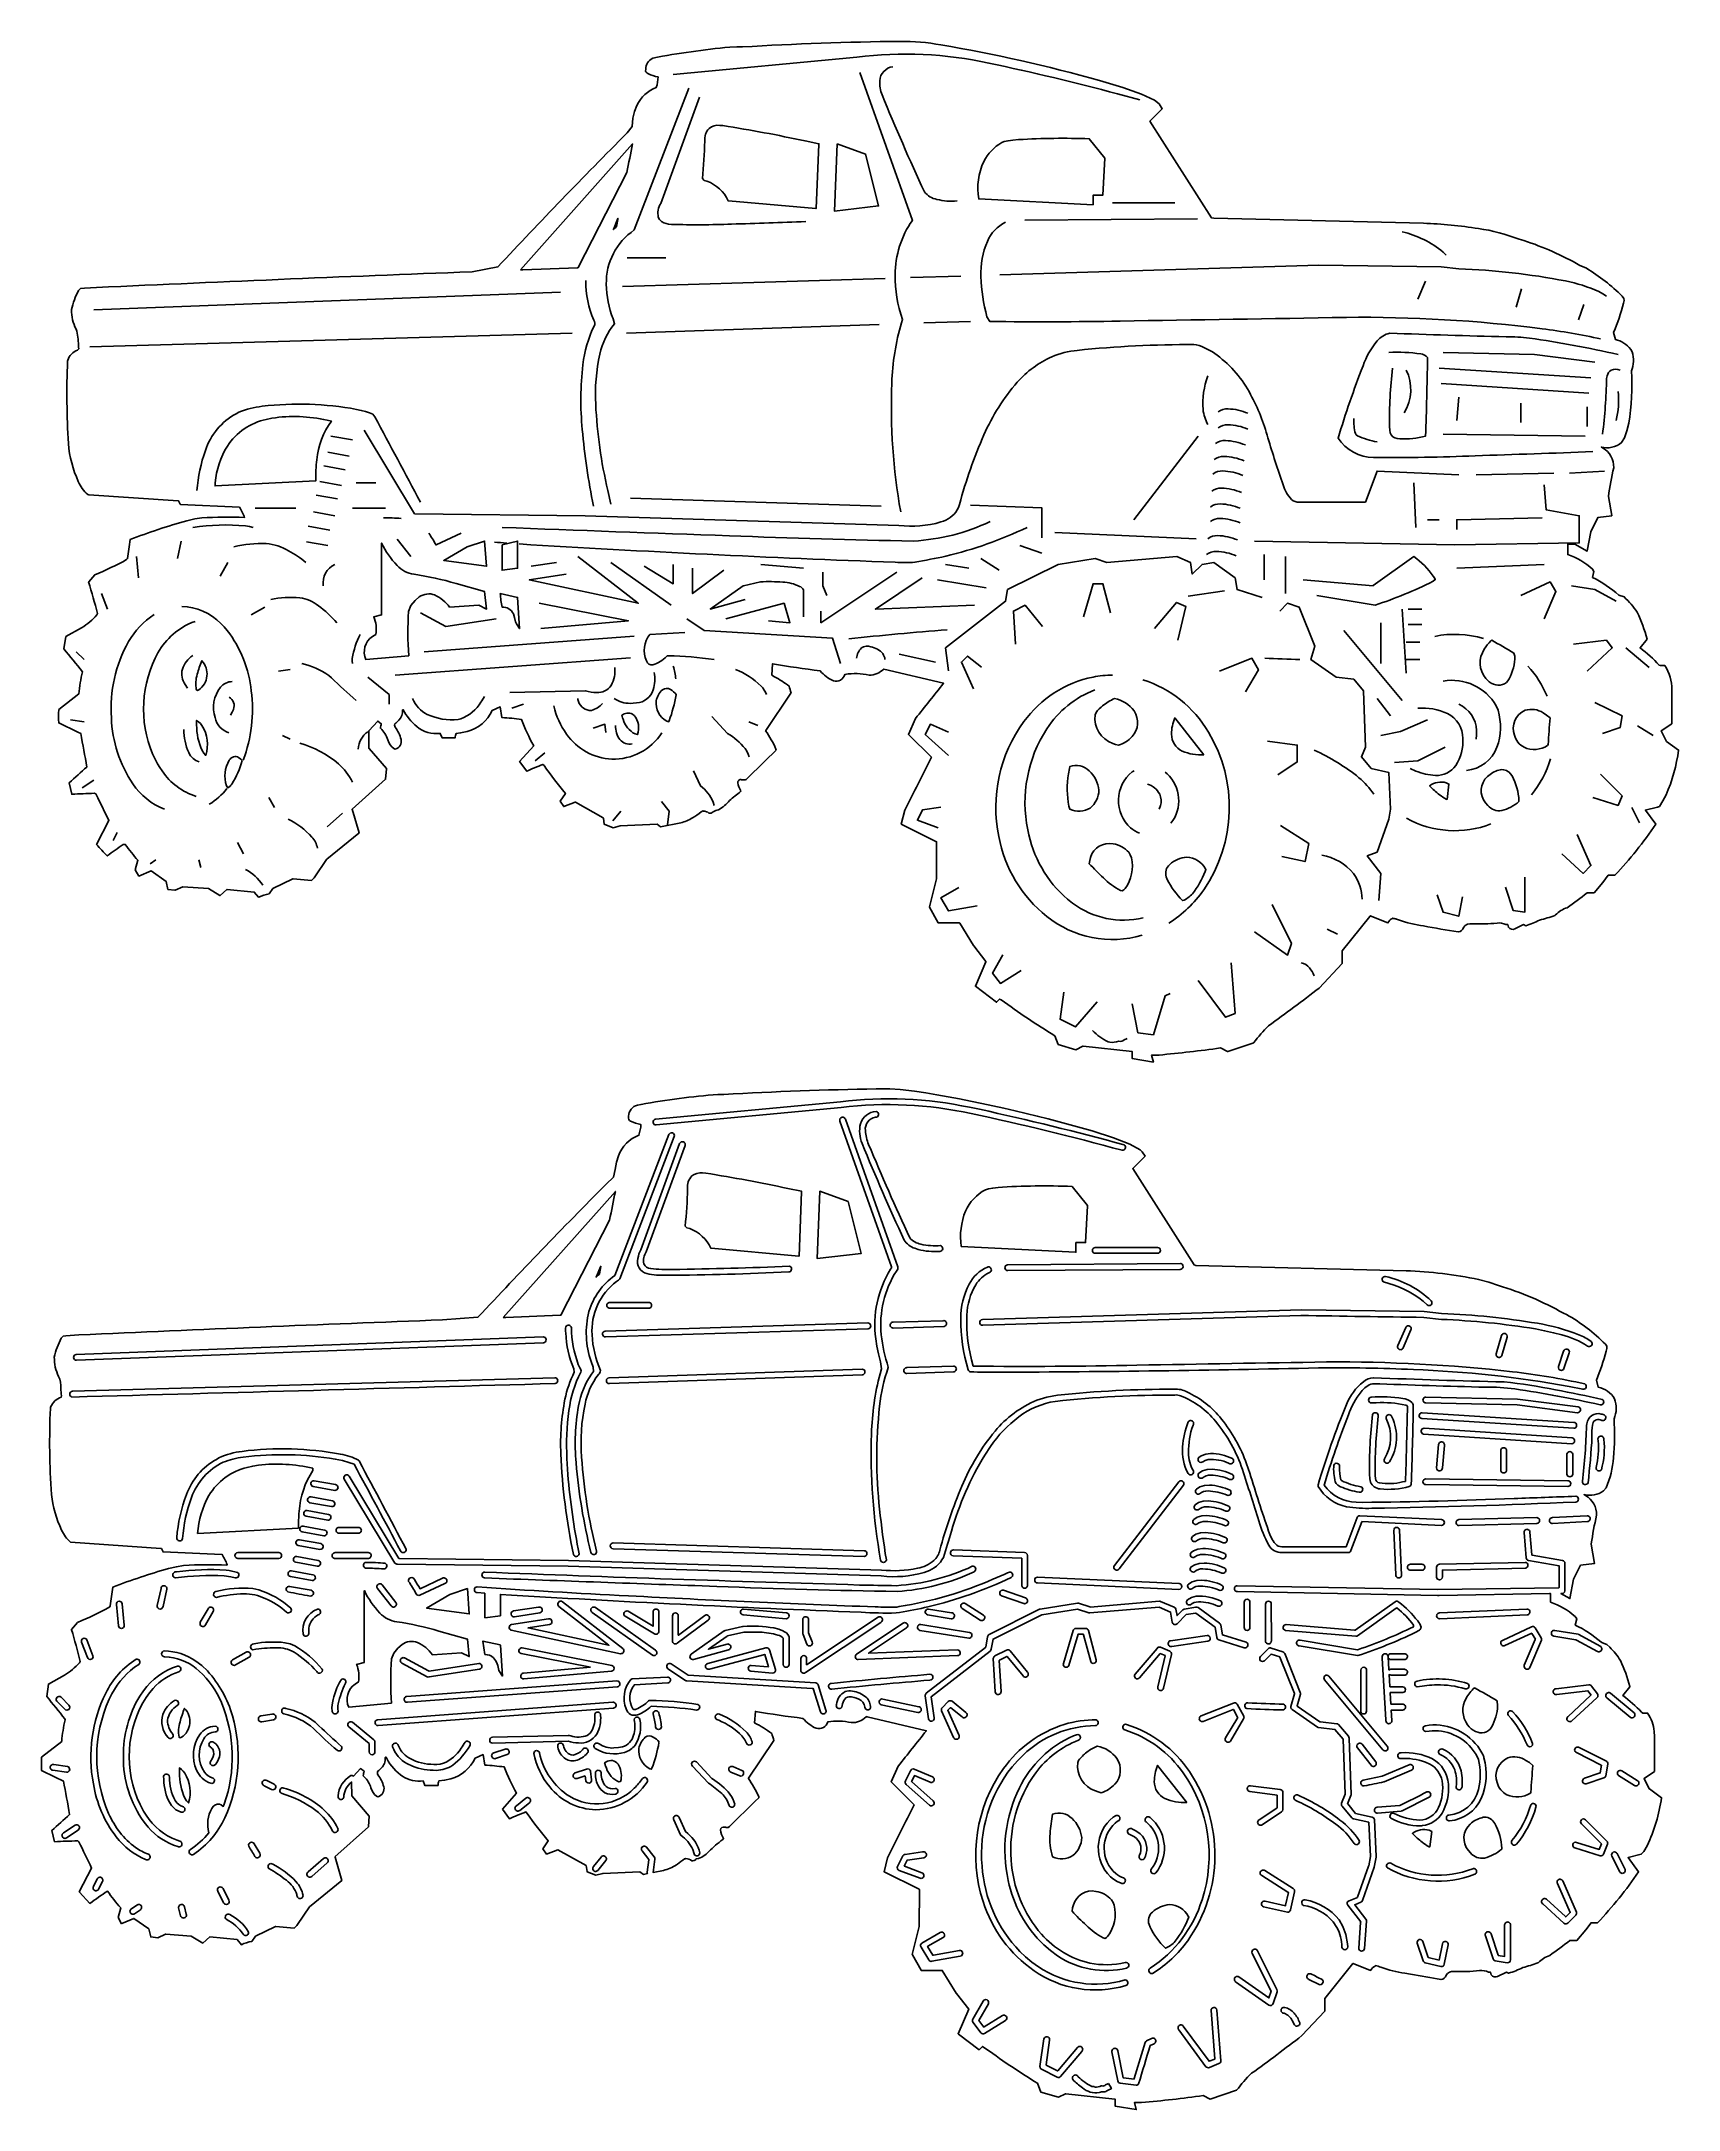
# Model space of a CAD drawing. Extents: x 1 to 18.6, y 0.5 to 22.6.
import ezdxf

# ---------------------------------------------------------------- set-up
doc = ezdxf.new("R2010")
doc.units = 0
doc.linetypes.add('0', pattern=[0])
doc.layers.add('1', color=7, linetype='0')

msp = doc.modelspace()

# ---------------------------------------------------------------- linework, layer by layer
at = {"layer": '1'}
for p, q in [((12.500483, 20.902821), (13.167135, 20.902821)), ((11.561897, 20.716854), (13.40912, 20.73074)), ((7.29801, 20.314075), (7.714676, 20.314075)), ((7.250763, 20.007038), (10.063105, 20.093441)), ((10.333514, 20.101749), (10.875252, 20.118412)), ((15.853563, 20.064075), (15.770231, 19.869633)), ((16.881342, 19.98074), (16.825787, 19.786297)), ((1.584386, 19.757053), (6.584142, 19.944553)), ((17.548008, 19.814075), (17.492453, 19.647404)), ((1.542719, 19.361248), (6.709114, 19.507069)), ((7.29243, 19.507069), (10.001025, 19.598888)), ((10.479704, 19.615116), (10.979757, 19.632053)), ((16.00032, 19.132084), (17.625238, 19.027912)), ((16.021152, 18.965412), (17.604414, 18.861263)), ((16.208652, 18.819592), (16.18782, 18.569607)), ((16.875292, 18.757107), (16.875292, 18.548771)), ((17.58358, 18.715443), (17.58358, 18.507107)), ((4.125916, 18.402958), (4.355083, 18.361286)), ((12.72965, 17.50716), (13.417119, 18.402958)), ((16.041986, 18.423771), (17.562746, 18.402943)), ((4.091286, 18.229221), (4.320442, 18.187557)), ((4.049619, 18.083385), (4.278776, 18.041721)), ((16.396152, 17.986301), (17.229433, 18.007137)), ((17.396099, 18.007137), (17.771072, 18.027966)), ((3.966302, 17.770916), (4.195453, 17.729252)), ((4.007969, 17.916737), (4.237119, 17.875065)), ((4.39675, 17.902981), (4.605053, 17.902981)), ((7.334097, 17.736332), (10.021465, 17.652996)), ((15.729517, 17.902981), (15.750351, 17.423832)), ((3.313474, 17.63216), (3.750944, 17.63216)), ((3.938444, 17.590496), (4.167583, 17.548832)), ((4.355083, 17.63216), (4.709219, 17.63216)), ((3.882969, 17.43758), (4.112119, 17.395916)), ((4.834219, 17.29884), (4.980052, 17.111355)), ((11.881342, 17.369633), (13.395231, 17.300182)), ((15.87532, 17.50716), (16.00032, 17.50716)), ((2.063525, 16.882191), (2.042691, 17.111355)), ((2.480165, 17.090519), (2.521832, 17.278011)), ((3.862135, 17.270939), (4.091286, 17.229275)), ((11.089675, 17.091854), (11.28412, 16.966854)), ((11.506342, 17.23074), (11.742453, 17.147404)), ((14.125425, 17.132191), (14.125425, 16.861355)), ((14.354582, 17.111355), (14.354582, 16.715534)), ((2.938474, 16.903019), (3.021808, 17.048855)), ((6.271642, 17.007191), (6.542475, 17.048855)), ((7.125781, 17.048855), (7.771561, 16.590549)), ((9.188169, 16.986355), (8.729866, 17.028019)), ((10.625591, 16.861355), (11.146398, 16.778034)), ((10.708924, 17.028019), (10.958898, 16.986355)), ((17.125292, 17.028019), (16.18782, 16.986355)), ((1.730219, 16.548885), (1.667719, 16.715534)), ((13.700787, 16.744633), (13.311897, 16.689075)), ((3.271808, 16.486385), (3.417627, 16.569714)), ((15.604517, 16.548885), (15.646183, 15.861393)), ((15.667028, 16.548885), (15.812851, 16.548885)), ((5.125885, 16.090565), (7.375753, 16.257229)), ((14.979544, 16.319714), (15.604517, 15.569759)), ((15.375362, 16.403049), (15.375362, 15.965565)), ((15.646196, 16.194729), (15.792017, 16.194729)), ((15.667028, 16.382214), (15.812851, 16.382214)), ((1.480219, 16.007229), (1.396886, 16.090565)), ((4.813386, 15.840565), (7.334087, 16.028065)), ((10.214675, 16.064075), (10.603564, 15.98074)), ((15.646196, 16.007229), (15.792017, 16.007229)), ((18.000225, 16.132229), (18.250208, 15.923893)), ((3.563444, 15.882229), (3.688444, 15.903065)), ((6.063322, 15.486423), (6.188322, 15.528088)), ((15.333696, 15.590588), (15.479528, 15.403088)), ((1.480219, 15.340588), (1.334399, 15.361423)), ((8.603564, 15.341854), (8.700787, 15.300182)), ((18.125225, 15.298923), (18.291874, 15.194759)), ((3.60511, 15.194782), (3.688444, 15.153118)), ((6.313308, 14.923962), (6.417475, 15.007298)), ((1.459386, 14.632313), (1.584386, 14.715641)), ((3.459294, 14.528141), (3.521777, 14.423992)), ((18.062725, 14.423977), (18.146059, 14.257328)), ((4.08425, 14.215656), (4.250916, 14.361492)), ((7.22993, 14.382328), (7.146614, 14.278156)), ((1.792705, 14.069836), (1.834372, 14.153172)), ((3.188474, 13.924015), (3.125974, 14.049007)), ((2.188508, 13.819851), (2.251008, 13.861515)), ((2.709332, 13.861515), (2.730165, 13.778187)), ((14.798008, 13.119633), (14.909121, 13.064075))]:
    msp.add_line(p, q, dxfattribs=at)
for points in [[(8.848423, 15.840081), (8.857767, 15.962566, 0.011662), (9.367817, 15.886997, 0.117153), (9.508468, 15.781269, 0.425387), (9.633212, 15.84943, -0.091621), (9.893006, 15.840961, 0.200628), (10.047948, 15.905895), (10.68998, 15.754833, -0.002262), (10.388556, 15.376232), (10.313058, 15.206364), (10.316842, 15.202412), (10.558514, 14.960766, -0.003746), (10.274353, 14.394505), (10.236699, 14.243717), (10.614076, 14.055019), (10.614442, 14.049152), (10.614442, 13.660076), (10.613933, 13.656132), (10.539764, 13.359432), (10.539074, 13.355618), (10.633325, 13.18594), (10.859742, 13.18594), (10.862069, 13.182575), (11.010325, 12.941669), (11.011947, 12.939327), (11.141732, 12.772449), (11.143145, 12.769947), (11.030012, 12.505955), (11.256676, 12.335964), (11.289667, 12.368938), (11.307133, 12.362125, 0.021681), (11.880058, 11.976925), (11.917787, 11.88261), (12.106357, 11.826031), (12.107591, 11.826412), (12.181773, 11.863499), (12.185102, 11.863415), (12.711122, 11.806973), (12.711122, 11.731487), (12.937366, 11.693798), (12.937553, 11.694622), (12.918903, 11.769283), (12.999259, 11.76936, 0.01141), (13.655541, 11.844822), (13.730957, 11.80714), (13.734289, 11.808117), (14.012476, 11.900837), (14.014982, 11.902195, -0.04558), (14.171453, 12.080631, 0.006341), (14.713293, 12.487019), (14.958326, 12.750896), (14.958895, 12.752918), (14.958895, 12.88274), (14.960182, 12.885334), (15.256468, 13.255688), (15.26124, 13.261433), (15.449974, 13.185947, -0.172085), (15.49814, 13.232143), (15.500517, 13.236614, 0.009895), (15.537214, 13.227985), (15.543512, 13.22427), (15.563473, 13.218342, 0.046411), (15.832388, 13.152523, 0.003507), (16.203987, 13.088123, 0.317175), (16.259552, 13.135296, -0.309847), (16.356853, 13.175564, 0.033523), (16.619301, 13.183262, -0.149182), (16.713234, 13.167095), (16.734415, 13.167057), (16.74132, 13.139538, 0.354976), (16.810719, 13.120213), (16.904057, 13.166859), (16.904621, 13.166973), (16.926769, 13.155895, 0.057282), (17.076052, 13.215549, 0.024203), (17.2393, 13.265408), (17.243374, 13.268078), (17.24732, 13.270931, -0.137262), (17.370684, 13.347416, 0.010729), (17.584341, 13.506977), (17.65962, 13.507069), (17.660616, 13.507816), (17.753336, 13.619038), (17.811111, 13.69595), (17.88213, 13.69595, 0.041531), (18.320431, 14.244633), (18.209183, 14.392971), (18.207903, 14.394871), (18.338924, 14.427616), (18.359135, 14.432957), (18.396978, 14.4921), (18.430553, 14.557659, 0.068391), (18.564949, 15.038059), (18.436008, 15.130161), (18.434921, 15.131351), (18.379311, 15.242573), (18.378729, 15.244144), (18.491896, 15.319592), (18.491896, 15.686497, 0.161153), (18.416346, 15.942928), (18.370626, 15.942928), (18.356203, 15.947475, 0.053197), (18.151907, 16.131824), (18.227304, 16.226078, 0.044606), (18.122282, 16.514133, 0.045735), (17.981895, 16.679592), (17.925983, 16.698238, 0.067969), (17.641907, 16.887394), (17.65811, 16.952213), (17.643124, 16.978024, 0.094039), (17.377457, 17.133038), (17.377459, 17.246227), (17.452827, 17.246243), (17.584213, 17.171291), (17.585381, 17.171558), (17.623062, 17.378582), (17.698563, 17.529568), (17.849272, 17.548435), (17.84931, 17.550533), (17.812204, 17.754581), (17.81204, 17.757122, -0.010873), (17.869223, 18.064426, 0.287293), (17.750118, 18.277225), (17.740421, 18.28297), (17.736389, 18.285137, 0.238503), (17.953829, 18.333149), (17.983946, 18.383221), (18.010618, 18.457531), (18.030668, 18.54044, 0.052779), (18.058989, 19.100689, 0.182501), (18.066406, 19.304401), (18.051556, 19.332684, 0.172794), (17.887531, 19.437366), (17.868626, 19.512676, 0.028987), (17.975422, 19.827267), (17.980858, 19.857159), (17.978996, 19.878048), (17.961077, 19.901592, 0.058899), (17.576708, 20.201183), (17.536697, 20.221539), (17.506237, 20.232975, 0.050847), (16.906313, 20.498669), (16.855165, 20.512531, 0.059267), (16.420317, 20.627369, 0.029336), (15.83106, 20.683964), (13.583887, 20.740154), (13.560048, 20.74361), (12.900818, 21.779629), (13.032991, 21.911846), (12.999265, 21.962406), (12.948939, 22.002506), (12.810476, 22.067829), (12.60967, 22.139614), (12.360828, 22.215137, 0.025263), (10.6604, 22.595783, 0.04792), (10.222271, 22.63332, 0.012582), (8.534039, 22.573292), (8.475814, 22.574924), (8.398382, 22.571323, 0.02501), (7.573853, 22.454044, 0.28781), (7.498776, 22.332478, 0.425541), (7.521577, 22.288494, 0.072983), (7.630785, 22.25172, -0.06603), (7.611874, 22.138477, 0.198683), (7.404327, 21.946308), (7.379309, 21.883419), (7.361743, 21.80891), (7.353806, 21.721897), (7.298388, 21.651585, 0.008449), (5.91431, 20.216801), (5.638204, 20.163555, 0.002434), (1.483828, 19.988903), (1.441791, 19.983501), (1.431747, 19.974834), (1.421808, 19.962124, 0.070415), (1.346423, 19.758091, 0.124043), (1.394623, 19.548298), (1.404616, 19.526974, -0.028909), (1.422385, 19.354969), (1.424614, 19.33971), (1.408429, 19.325504, 0.223626), (1.305423, 19.215801), (1.303511, 19.20528, 0.024893), (1.312454, 18.322933, 0.084362), (1.418485, 17.915821, 0.111237), (1.519988, 17.775326), (1.532462, 17.774319), (2.487209, 17.709438), (2.493114, 17.708836), (2.511652, 17.671764), (2.512723, 17.67123), (3.14467, 17.642933, -0.025587), (3.200588, 17.531765, 0.015352), (2.74242, 17.52776), (2.666157, 17.514606), (2.581032, 17.49493, 0.025532), (1.973587, 17.293491, -0.005705), (1.945982, 17.090313), (1.936571, 17.079082, -0.022991), (1.59549, 16.915356), (1.530631, 16.841251), (1.52974, 16.839916, -0.010604), (1.623833, 16.501453), (1.618749, 16.487186, -0.081203), (1.454482, 16.349277), (1.28537, 16.255283), (1.284039, 16.254017), (1.265523, 16.124386), (1.265363, 16.122219, -0.004607), (1.462967, 15.877613, 0.027524), (1.423565, 15.638973), (1.210275, 15.472042), (1.208572, 15.47044, 0.016892), (1.209435, 15.328983, 0.009672), (1.444676, 15.21571, -0.002957), (1.510351, 14.856411, -0.002593), (1.321164, 14.687679), (1.349343, 14.56525), (1.350912, 14.564907, -0.008573), (1.589109, 14.574192), (1.606545, 14.570026), (1.62791, 14.526272), (1.746081, 14.281445), (1.613956, 14.02663, 0.029693), (1.728075, 13.904331, -0.007541), (1.900978, 14.025799), (1.922122, 14.027439, 0.023987), (2.05777, 13.856472), (2.029459, 13.752689), (2.067058, 13.686787), (2.068216, 13.686939), (2.19806, 13.74258), (2.19983, 13.742908), (2.360005, 13.629826), (2.378871, 13.544895), (2.454106, 13.535435), (2.455052, 13.535664), (2.538496, 13.572758), (2.540017, 13.573139), (2.813342, 13.554256), (2.935987, 13.478794), (2.937182, 13.479656), (3.011287, 13.544498), (3.013601, 13.544636), (3.304536, 13.516399), (3.350963, 13.462254), (3.352208, 13.461216, -0.050955), (3.462595, 13.498028), (3.502558, 13.553959), (3.504119, 13.554905), (3.71733, 13.656887), (3.720315, 13.658131), (3.917995, 13.640209, 0.031481), (3.954661, 13.6796), (4.078154, 13.864872), (4.080887, 13.867588), (4.423828, 14.145611), (4.428219, 14.149609), (4.352777, 14.404285), (4.711083, 14.724865), (4.71178, 14.726772), (4.721056, 14.838017), (4.720106, 14.839886), (4.534774, 15.053013), (4.532225, 15.056187), (4.532224, 15.244831), (4.626487, 15.348537), (4.627103, 15.348392), (4.664427, 15.320324), (4.665174, 15.319645, 0.037151), (4.655838, 15.272327, -0.141436), (4.735346, 15.147251, 0.143945), (4.798955, 15.053356, 0.073511), (4.814513, 15.046734, 0.406603), (4.876813, 15.152309, 0.091598), (4.814149, 15.282825, -0.413041), (4.819577, 15.327389), (4.825, 15.329815), (4.852563, 15.357395, 0.236521), (4.890958, 15.466526, -0.402678), (4.900637, 15.471335, 0.106065), (5.044817, 15.289257, 0.198426), (5.297282, 15.216366), (5.316147, 15.169292), (5.45772, 15.169285, -0.112699), (5.466266, 15.215412), (5.514126, 15.221294), (5.583674, 15.236012, 0.22264), (5.854675, 15.46217), (5.939449, 15.499798), (5.95833, 15.386555, -0.01826), (6.166998, 15.366367, 0.033888), (6.297985, 15.083881), (6.147216, 14.914257), (6.222717, 14.81049, -0.015818), (6.395113, 14.883503), (6.410115, 14.872524, 0.025876), (6.638227, 14.574108), (6.58167, 14.489269), (6.619389, 14.432667), (6.741595, 14.479595), (6.74417, 14.478725), (7.040848, 14.311848), (7.044457, 14.309704), (7.053893, 14.24371), (7.1482, 14.205982), (7.223484, 14.224743), (7.6206, 14.243679), (7.658332, 14.215397), (7.872938, 14.257267, 0.07374), (8.000265, 14.31184, 0.048179), (8.090899, 14.375835, -0.053167), (8.111663, 14.385357), (8.116946, 14.383274, -0.151849), (8.1755, 14.361958, 0.306271), (8.220227, 14.377514, -0.055922), (8.278155, 14.398479, 0.085898), (8.397465, 14.496593, -0.019308), (8.514191, 14.592396), (8.515599, 14.601986, -0.080057), (8.48443, 14.687397, -0.522501), (8.524898, 14.720425, 0.019116), (8.563924, 14.718212), (8.573686, 14.723057, 0.001328), (8.894845, 15.036358), (8.89337, 15.048931, 0.048569), (8.782506, 15.244404), (8.785045, 15.24902), (9.053999, 15.6478), (9.056043, 15.651127, -0.028102), (9.034186, 15.722775, 0.051201), (8.879154, 15.822224)], [(8.13134, 21.563198, -0.233059), (8.177409, 21.700558, -0.192598), (8.29132, 21.733379), (8.325788, 21.73074, -0.013509), (9.205917, 21.566494), (9.353362, 21.536335), (9.353394, 21.53204), (9.325814, 20.842548), (9.322064, 20.842182), (8.38345, 20.924999), (8.381153, 20.925617, 0.196869), (8.154299, 21.13583), (8.124525, 21.143688), (8.105066, 21.162556, 0.019578)], [(6.155121, 20.184315), (7.357565, 21.533993, -0.002522), (7.295032, 21.227329), (6.774768, 20.209423), (6.765806, 20.207577), (6.182984, 20.18491)], [(12.291915, 20.882008), (11.065488, 20.944363, -0.150658), (11.119664, 21.346363, -0.145978), (11.313064, 21.548626), (11.33954, 21.559063), (11.379887, 21.567791), (11.432045, 21.574993), (11.493955, 21.580791, -0.022408), (12.250848, 21.589878), (12.417139, 21.382015), (12.396252, 20.986149), (12.292278, 20.986149), (12.292187, 20.882809)], [(7.199428, 20.724232, 0.010611), (7.186898, 20.646267, 0.046227), (7.151254, 20.617077), (7.201178, 20.735348)], [(3.962465, 17.925068), (2.883554, 17.869747), (2.884989, 17.903133, -0.112077), (3.016201, 18.296719, -0.195564), (3.432078, 18.582111), (3.493489, 18.595303, -0.09061), (4.083539, 18.573887), (4.131342, 18.564075, 0.130397), (3.97503, 18.150112, 0.04633), (3.964662, 17.925381)], [(4.95858, 16.048832), (4.500873, 16.007282, -0.36537), (4.569237, 16.255123), (4.605053, 16.278065, 0.152111), (4.58425, 16.465519), (4.667437, 16.486355), (4.667553, 16.491726), (4.667553, 17.254772), (4.66818, 17.255848, 0.076416), (4.834365, 17.016323, 0.177157), (5.016392, 16.922024, -0.033665), (5.467116, 16.823322), (5.77167, 16.736355), (5.7925, 16.548901), (5.709234, 16.590519), (5.397372, 16.569759, 0.129759), (5.236628, 16.700191, 0.253518), (5.071885, 16.678989), (5.027578, 16.641323), (4.983081, 16.586384), (4.957313, 16.524448, 0.032823)], [(5.939146, 16.715351), (6.125822, 16.673885), (6.146647, 16.340572), (6.113883, 16.389706), (6.103672, 16.413631), (6.093968, 16.45998), (6.079953, 16.496243, 0.329008), (5.959292, 16.569736, -0.030596)], [(16.553244, 16.206875), (16.56282, 16.215549, -0.003932), (16.800104, 16.07732), (16.811342, 16.0453, -0.111903), (16.750467, 15.801235, -0.400321), (16.581474, 15.744396, -0.15061), (16.498306, 15.805454, -0.332574), (16.483, 16.11919, -0.06594)], [(2.693323, 15.85001, -0.036147), (2.742453, 15.994633, -0.460894), (2.709479, 15.6842), (2.694219, 15.677158), (2.683073, 15.685665, -0.124125)], [(7.824839, 15.62907, -0.04406), (7.749319, 15.35223), (7.742454, 15.341854), (7.72601, 15.346966, -0.312532), (7.610228, 15.566021, -0.162839), (7.677857, 15.684498, -0.312997), (7.762918, 15.687054, -0.095197), (7.825788, 15.633518)], [(12.393007, 15.512005, -0.060538), (12.520709, 15.590313, -0.187666), (12.73146, 15.457233, -0.3457), (12.709274, 15.182095, -0.140271), (12.563009, 15.090618), (12.531599, 15.098843), (12.502268, 15.109043, -0.35311), (12.311923, 15.415508, -0.124728), (12.377128, 15.498585)], [(2.686568, 15.307346, -0.016889), (2.686897, 15.35574), (2.708013, 15.340244), (2.72693, 15.321789), (2.743675, 15.300747, -0.221624), (2.78412, 14.98074), (2.763523, 15.004879), (2.746013, 15.032337, -0.113867)], [(7.250323, 15.384426, -0.020855), (7.242604, 15.410664, -0.290822), (7.356603, 15.423214), (7.374341, 15.409061, -0.267726), (7.409121, 15.202961), (7.384433, 15.210781, -0.201511), (7.255738, 15.369091)], [(13.479619, 14.986454, -0.120974), (13.245447, 15.027767, -0.291074), (13.132062, 15.20882, -0.103976), (13.167135, 15.382259)], [(17.187765, 15.382259, 0.007567), (17.16703, 15.096592), (17.161736, 15.086903, -0.251654), (16.90913, 15.067898, -0.206541), (16.805767, 15.198116, -0.399871), (16.92061, 15.463909, -0.226616), (17.113955, 15.436687), (17.150526, 15.412693)], [(3.172818, 14.924511, -0.077431), (3.063974, 14.674152, -0.104494), (3.020231, 14.633518), (3.007038, 14.656147, -0.221148), (3.036757, 14.928761, -0.43515), (3.136267, 14.958462), (3.160501, 14.938938)], [(12.028723, 14.782673, -0.01593), (12.04211, 14.861103, -0.294457), (12.250175, 14.814388, -0.182934), (12.353956, 14.608685, -0.215912), (12.260758, 14.416508, -0.253257), (12.042187, 14.403141), (12.032069, 14.435062, -0.090522)], [(16.003239, 14.559597, -0.039479), (15.897348, 14.654049, -0.234065), (16.075275, 14.687885), (16.104486, 14.673962), (16.083887, 14.509182), (16.075783, 14.511395, -0.041032)], [(16.521152, 14.444813), (16.497549, 14.471256, -0.405733), (16.517565, 14.754864, -0.120926), (16.639353, 14.822903, -0.295173), (16.760059, 14.788189), (16.780788, 14.761791, -0.113142), (16.853952, 14.494732), (16.854433, 14.487019, -0.11334), (16.669264, 14.389271, -0.270353)], [(12.401973, 13.669415, -0.018543), (12.25052, 13.819851), (12.255888, 13.855099), (12.264486, 13.887295, -0.391934), (12.506834, 14.032619, -0.176231), (12.673536, 13.941868), (12.690017, 13.914539), (12.701946, 13.884632, -0.220216), (12.634451, 13.553364), (12.619512, 13.538265), (12.60465, 13.528202), (12.584834, 13.534374, -0.079375)], [(13.49215, 13.736904, -0.079987), (13.355438, 13.498829, -0.125568), (13.250469, 13.42403, -0.080752), (13.086049, 13.650333), (13.076055, 13.678875, -0.308642), (13.112215, 13.811619, -0.158945), (13.294162, 13.890568, -0.269699), (13.495569, 13.766094), (13.500452, 13.757351)], [(4.471275, 4.0452), (4.483257, 4.032658, -0.139206), (4.552689, 3.915401, 0.159058), (4.614677, 3.826023, 0.081238), (4.630562, 3.819515, 0.410196), (4.6917, 3.927967, 0.086823), (4.629429, 4.056004), (4.625393, 4.066944, -0.456125), (4.640392, 4.102749), (4.665897, 4.128262, 0.245482), (4.70594, 4.237537, -0.480545), (4.716156, 4.243847, -0.194223), (4.723949, 4.229588, 0.127833), (4.896416, 4.037609, 0.171027), (5.112621, 3.989429), (5.131447, 3.942333), (5.132847, 3.942211), (5.273182, 3.942257, -0.123097), (5.282166, 3.988949), (5.343975, 3.996479), (5.410709, 4.012417, 0.217768), (5.670124, 4.235119), (5.754841, 4.272747), (5.773651, 4.159924), (5.774632, 4.159351, -0.01643), (5.982159, 4.139767, 0.035173), (6.113724, 3.857189), (5.963146, 3.687801), (5.963207, 3.686367), (6.037064, 3.584858), (6.038273, 3.583362, -0.019807), (6.213924, 3.657619), (6.22879, 3.640201, 0.02415), (6.45359, 3.346996), (6.397072, 3.262211), (6.434608, 3.20586), (6.435493, 3.205791), (6.557648, 3.252727), (6.859005, 3.083217), (6.859928, 3.082126), (6.869164, 3.017505), (6.869396, 3.016598), (6.963634, 2.978885), (7.038662, 2.997608), (7.040623, 2.997829), (7.435925, 3.016643), (7.473549, 2.988453), (7.474007, 2.988376), (7.516094, 2.996593), (7.516747, 2.996898, -0.123555), (7.51413, 3.011776), (7.533058, 3.144764), (7.533142, 3.146442), (7.458424, 3.239834, -1.001277), (7.507191, 3.278919), (7.590214, 3.175167, -0.195491), (7.597263, 3.152683), (7.57674, 3.00861), (7.578094, 3.008678), (7.687538, 3.030033, 0.074601), (7.828156, 3.091099), (7.83839, 3.097172, -0.041534), (7.915344, 3.153576, 0.082369), (7.927048, 3.158268, -0.160906), (7.992329, 3.134342, 0.293292), (8.035999, 3.150615), (8.039547, 3.152958), (8.04319, 3.15514, 0.167869), (8.17432, 3.232052, -0.041433), (8.323975, 3.36079), (8.332809, 3.371052, -0.096398), (8.299767, 3.465458, -0.472079), (8.342438, 3.493244, 0.025992), (8.380924, 3.491192), (8.395504, 3.502224, 0.001479), (8.710949, 3.81007), (8.708458, 3.82288, 0.04751), (8.598053, 4.017101), (8.599712, 4.020855), (8.871502, 4.423901, 0.011437), (8.848602, 4.496662, 0.049032), (8.664672, 4.611888), (8.673138, 4.735165), (8.675083, 4.73518, 0.012754), (9.183186, 4.659962, 0.120344), (9.325104, 4.553806, 0.424143), (9.448326, 4.622311, -0.093286), (9.701694, 4.614727, 0.211763), (9.85957, 4.675472), (9.862961, 4.678661), (9.869865, 4.677303), (10.505383, 4.527767, -0.00033), (10.203968, 4.149181), (10.128704, 3.979854), (10.130241, 3.97736), (10.373943, 3.733661, 0.001161), (10.089642, 3.167003), (10.052094, 3.016636), (10.428677, 2.828335), (10.429832, 2.824268), (10.429764, 2.43079), (10.354366, 2.129184), (10.355576, 2.126552), (10.447876, 1.960377), (10.449398, 1.958866), (10.675385, 1.958866), (10.825745, 1.714557), (10.82732, 1.712269), (10.958702, 1.543247), (10.845665, 1.279491), (10.847725, 1.277149), (11.07206, 1.108875), (11.10825, 1.145046, 0.020558), (11.695541, 0.74963), (11.733181, 0.655544), (11.921276, 0.599102), (11.9226, 0.599148), (11.996441, 0.636066), (11.99791, 0.636631), (12.525646, 0.580082), (12.526516, 0.579105), (12.526516, 0.505214), (12.527008, 0.504337), (12.753109, 0.466663), (12.734303, 0.542209), (12.810764, 0.542209, 0.012129), (13.471615, 0.617428), (13.545456, 0.580517), (13.546776, 0.580074), (13.82954, 0.67432, -0.042933), (13.989799, 0.855953, 0.00847), (14.528687, 1.259945), (14.77301, 1.523052), (14.774292, 1.525219), (14.774353, 1.656727), (15.075771, 2.033504), (15.078388, 2.033657), (15.265423, 1.958919, -0.184647), (15.313572, 2.005138), (15.315914, 2.00954), (15.316383, 2.009708, -0.084506), (15.375191, 1.992336, 0.049417), (15.632233, 1.928409), (15.693882, 1.916858, -0.002761), (16.020168, 1.861156, 0.319387), (16.073765, 1.906185, -0.286958), (16.155861, 1.948757, 0.035102), (16.432648, 1.956142, -0.147012), (16.528511, 1.940098), (16.549843, 1.939976), (16.556767, 1.91225, 0.360586), (16.626114, 1.893139), (16.719933, 1.939945), (16.742405, 1.928699, 0.050544), (16.895477, 1.989994, 0.029388), (17.055431, 2.038784), (17.059483, 2.041492, -0.118996), (17.184002, 2.119106, 0.010741), (17.4002, 2.280002), (17.475395, 2.279995), (17.569515, 2.39291), (17.626503, 2.468876), (17.697533, 2.468876, 0.040047), (18.136208, 3.017048), (18.023197, 3.167743), (18.164425, 3.203068), (18.193604, 3.233883), (18.228844, 3.295513, 0.072133), (18.382027, 3.80978), (18.25116, 3.903263), (18.250217, 3.904476), (18.194031, 4.01701), (18.307114, 4.092396), (18.307293, 4.095249, 0.009622), (18.304531, 4.520107, 0.127458), (18.231762, 4.715832), (18.182621, 4.715855), (18.167637, 4.725353, 0.049748), (17.967304, 4.904743), (18.04261, 4.99889), (18.042343, 5.000996, 0.043901), (17.941353, 5.280125, 0.063088), (17.826962, 5.421688), (17.797371, 5.452435), (17.749619, 5.46841), (17.731403, 5.48035, 0.062605), (17.457317, 5.66029), (17.473888, 5.726673), (17.455795, 5.753239, 0.09079), (17.19286, 5.905872), (17.19286, 5.996708), (17.180737, 5.996746), (15.997772, 5.978268), (15.979782, 5.9781), (13.837463, 6.019657, -1.010887), (13.836582, 6.082188), (15.983597, 6.040531), (17.282116, 6.060833), (17.284397, 6.063557), (17.284397, 6.293003), (17.283726, 6.295658), (16.956169, 6.353458, -0.325307), (16.930557, 6.379841), (16.909489, 6.652851, -1.001025), (16.97184, 6.657261), (16.990768, 6.411106), (16.995094, 6.410046), (17.32243, 6.352253, -0.34877), (17.346897, 6.322041), (17.346821, 6.027851, -0.463355), (17.30431, 5.998676), (17.399399, 5.94434), (17.400673, 5.943905), (17.438377, 6.151249), (17.513359, 6.301304), (17.514496, 6.302593), (17.665081, 6.321407), (17.627464, 6.528263), (17.627552, 6.530743, -0.01113), (17.68454, 6.836536, 0.287141), (17.567402, 7.048954), (17.557079, 7.05518), (17.552032, 7.057934, 0.219799), (17.760307, 7.098553), (17.788036, 7.132343, 0.087576), (17.866425, 7.453678, 0.037816), (17.872864, 7.870075, 0.196699), (17.878002, 8.085995, 0.208568), (17.702866, 8.2103), (17.684029, 8.28558, 0.027496), (17.789547, 8.594669), (17.795609, 8.625347), (17.796169, 8.647533), (17.781292, 8.668934, 0.067732), (17.364601, 8.988667), (17.331512, 9.002056, 0.055375), (16.633389, 9.299839), (16.532661, 9.334644), (16.421764, 9.363972, 0.04311), (15.64407, 9.456966), (13.390491, 9.513309), (13.373756, 9.519192), (12.716198, 10.55254), (12.848396, 10.684757), (12.81781, 10.73061), (12.796387, 10.753841), (12.686268, 10.815174), (12.510368, 10.883778), (12.282375, 10.95705, 0.0297), (10.37793, 11.383595), (10.226082, 11.401165), (10.112514, 11.405422), (9.96896, 11.406269, 0.010176), (8.334248, 11.347301), (8.270855, 11.347324, 0.026321), (7.448055, 11.23988), (7.409477, 11.232731, 0.341756), (7.314922, 11.11404), (7.314175, 11.10545, 0.414798), (7.33577, 11.062153, 0.077448), (7.446178, 11.024731, -0.079499), (7.424557, 10.910549, 0.215325), (7.206177, 10.688572), (7.18494, 10.62096), (7.171989, 10.541653), (7.152977, 10.461414), (7.073788, 10.385708, 0.007219), (5.70108, 8.959415), (5.321198, 8.931278, 0.001966), (1.423002, 8.768978), (1.285904, 8.760868), (1.255848, 8.755527), (1.245958, 8.746456), (1.236177, 8.733517, 0.068268), (1.161915, 8.531818, 0.124258), (1.208338, 8.325008, -0.105599), (1.23159, 8.196476, 0.020932), (1.239241, 8.117252), (1.235641, 8.103985, 0.218916), (1.122305, 7.994335), (1.11961, 7.982876, 0.029008), (1.132063, 7.06023, 0.084411), (1.239901, 6.67683, 0.108009), (1.335588, 6.5481), (2.30245, 6.482372), (2.3085, 6.48177), (2.327341, 6.444172), (2.958155, 6.415943), (2.960491, 6.415104, -0.022707), (3.014271, 6.309155), (3.011242, 6.303036, 0.021603), (2.547298, 6.299236), (2.470726, 6.285267), (2.385984, 6.265186, 0.024821), (1.788998, 6.066425, -0.005332), (1.761843, 5.866154), (1.754898, 5.854015, -0.025897), (1.41118, 5.68861), (1.345215, 5.613239), (1.34585, 5.610416, -0.016439), (1.438635, 5.269741), (1.431269, 5.255566, -0.072795), (1.269608, 5.122028), (1.100788, 5.028233), (1.09944, 5.027004), (1.080631, 4.895298, -0.003712), (1.275234, 4.654629), (1.277388, 4.644474, 0.035957), (1.241053, 4.413548), (1.024317, 4.2439), (1.023966, 4.242809, 0.011479), (1.024021, 4.102337, 0.007453), (1.260033, 3.988651, -0.003422), (1.325533, 3.629139, 0.010379), (1.136673, 3.459804), (1.164873, 3.337742, -0.009976), (1.412413, 3.347187), (1.424232, 3.338299, -0.002162), (1.561316, 3.05405), (1.429363, 2.799572), (1.431007, 2.797542), (1.541752, 2.677578), (1.543022, 2.676937, -0.00855), (1.731318, 2.80875, 0.021837), (1.872965, 2.628666), (1.844854, 2.525516), (1.882547, 2.459553), (1.88415, 2.460102), (2.013435, 2.515499), (2.015181, 2.515865), (2.175348, 2.402805), (2.19416, 2.318302), (2.194645, 2.317707), (2.269848, 2.308315), (2.354555, 2.345981), (2.357168, 2.345943), (2.628841, 2.327106), (2.751368, 2.251728), (2.752508, 2.252521), (2.826359, 2.317142), (2.827887, 2.317676), (3.119814, 2.289432), (3.167107, 2.234302, -0.056493), (3.277443, 2.270191), (3.318069, 2.327045), (3.532692, 2.429798), (3.535667, 2.431064), (3.733223, 2.41312, 0.032272), (3.768894, 2.450794), (3.894272, 2.638881), (4.242226, 2.920978), (4.243187, 2.923984), (4.169388, 3.173107), (4.168335, 3.177356), (4.526424, 3.497745), (4.527164, 3.499599), (4.536407, 3.610416), (4.536129, 3.612079), (4.347683, 3.8288), (4.347618, 3.976757, 0.232144), (4.263203, 3.81393, -0.972746), (4.201832, 3.828914, -0.245215), (4.338428, 4.046566, -0.253211), (4.368702, 4.040943), (4.442051, 4.121647), (4.479824, 4.09325), (4.48061, 4.092541, 0.036924)], [(7.611137, 11.019604, -0.967268), (7.602436, 11.081463), (9.583439, 11.269253, -0.083008), (10.968571, 11.209354), (11.075275, 11.187511, -0.013746), (12.623577, 10.806675, -0.840802), (12.601528, 10.749195, 0.014225), (10.983452, 11.142635, 0.084526), (9.592278, 11.207386)], [(9.637081, 11.082172), (10.199627, 9.49873, -0.287993), (10.184341, 9.45454, 0.168416), (10.021793, 8.770496, 0.055128), (10.09726, 8.425869), (10.096836, 8.420681, 0.05849), (10.004345, 8.006001, 0.054655), (10.00433, 6.901012, 0.015748), (10.076229, 6.359875, -0.853336), (10.014572, 6.357128, -0.05239), (9.917336, 7.710636, -0.056924), (10.009079, 8.352665), (10.026066, 8.406834), (10.015118, 8.480183), (9.991615, 8.565762), (9.974201, 8.648266), (9.962372, 8.727612, -0.174177), (10.121582, 9.473782), (10.132355, 9.489635), (10.133171, 9.499104), (9.578484, 11.060429, -1.007191)], [(9.958561, 11.101871, 0.402693), (9.851826, 10.959194, 0.090538), (9.886707, 10.812298, 0.010174), (10.326508, 9.809956, 0.167201), (10.445808, 9.742054, 0.071203), (10.657566, 9.726734, -0.860674), (10.650299, 9.66531, -0.083704), (10.415787, 9.685581), (10.381363, 9.697819, -0.17026), (10.267342, 9.786526, -0.011269), (9.816441, 10.82188, -0.151798), (9.798473, 11.032711, -0.312558), (9.966702, 11.16489, -0.957252)], [(7.165886, 9.405476), (7.745274, 10.91605, -0.983029), (7.803997, 10.894657), (7.220123, 9.372372, -0.159723), (7.186314, 9.343174, 0.252692), (6.922779, 8.770451, 0.086727), (7.013889, 8.387722, -0.20822), (6.991402, 8.344837, 0.117762), (6.848019, 8.026623, 0.070679), (6.811146, 7.459858, 0.045597), (6.971722, 6.453342, -0.976898), (6.910969, 6.438747, -0.039459), (6.751633, 7.398708, -0.065492), (6.778973, 8.009647, -0.106775), (6.917034, 8.349911), (6.938084, 8.378124), (6.934082, 8.423084), (6.912849, 8.485043, -0.148292), (6.89045, 9.018955, -0.172717)], [(7.861828, 10.81995, -1.000193), (7.920525, 10.798489), (7.50386, 9.659595, 0.193402), (7.478024, 9.532101, 0.284203), (7.552837, 9.480556, 0.03891), (7.78627, 9.471523, 0.008208), (9.036839, 9.506397, -0.876717), (9.031429, 9.44466, -0.011255), (7.720467, 9.409428, -0.066313), (7.509731, 9.427151, -0.405884), (7.414169, 9.589283, -0.082008), (7.445988, 9.683315)], [(7.946732, 10.336117, -0.233011), (7.992802, 10.473469, -0.192673), (8.106716, 10.506298), (8.141182, 10.503658, -0.013478), (9.021313, 10.339405), (9.168758, 10.309254), (9.168793, 10.304966), (9.141209, 9.615467), (9.137459, 9.615093), (8.198841, 9.697918), (8.196545, 9.698528, 0.196891), (7.969692, 9.908749), (7.939922, 9.916607), (7.920456, 9.935474, 0.019595)], [(5.97052, 8.957233), (7.172962, 10.306911, -0.002491), (7.110432, 10.000248), (6.590164, 8.982349), (6.5812, 8.980511), (5.998383, 8.957836)], [(12.103298, 9.655148), (10.87846, 9.717411, -0.130894), (10.924778, 10.097752, -0.165673), (11.137974, 10.326229), (11.170647, 10.335934), (11.216312, 10.343983), (11.272896, 10.350559, -0.025726), (12.067204, 10.361599), (12.23167, 10.156025), (12.232552, 10.154545), (12.211758, 9.759426), (12.211174, 9.759083), (12.107586, 9.759052), (12.107582, 9.655132)], [(13.229889, 9.534603, -0.918775), (13.224354, 9.472401), (11.377522, 9.458515, -0.985487), (11.376186, 9.521008), (13.226906, 9.534901)], [(12.313644, 9.706921), (12.982529, 9.706997, -1), (12.982529, 9.644497), (12.313644, 9.644573, -0.930973)], [(6.998173, 9.416378, 0.047751), (6.966282, 9.389141), (7.015526, 9.505787), (7.015869, 9.503071, 0.009584), (7.002647, 9.421955)], [(11.034195, 9.306667, 0.128393), (10.939445, 8.981831, 0.081334), (11.006798, 8.435467, 0.007939), (12.760872, 8.445103, -0.000704), (14.793972, 8.479588, -0.030075), (16.785351, 8.375072, -0.026049), (17.559196, 8.245235, -0.876958), (17.538071, 8.186977), (17.390793, 8.217556, 0.035762), (15.724602, 8.398418, 0.014807), (14.704796, 8.416058, -0.004766), (11.28796, 8.369633, -0.014502), (10.973709, 8.375027, -0.259587), (10.952477, 8.396763, -0.072728), (10.874165, 8.944225, -0.12108), (10.963593, 9.313282, -0.176765), (11.16024, 9.497082, -1.077109), (11.174881, 9.435741, 0.143)], [(15.396198, 9.343357, -0.738817), (15.425766, 9.395283, -0.13336), (15.91431, 9.135799, -0.965088), (15.869621, 9.092159), (15.827572, 9.131016, 0.110651), (15.403954, 9.337353), (15.399815, 9.340069)], [(7.116741, 9.118244), (7.530071, 9.118244, -1.000076), (7.530071, 9.055744), (7.116745, 9.055744, -1.106875)], [(6.640942, 8.790943, -0.087959), (6.643032, 8.857655, -0.73593), (6.70145, 8.845455, 0.085462), (6.775269, 8.454258), (6.791828, 8.418247, -0.2872), (6.80262, 8.370487, 0.088447), (6.676022, 7.959629, 0.046246), (6.654045, 7.443501), (6.663967, 7.272022, 0.028193), (6.784824, 6.42345, -0.842701), (6.723488, 6.417835, -0.040708), (6.588428, 7.496716, -0.058209), (6.63237, 8.079426, -0.062844), (6.73275, 8.370274), (6.727711, 8.407246, -0.087182)], [(7.064129, 8.811146), (9.877537, 8.89761, -0.994276), (9.879818, 8.83514), (7.067108, 8.74873, -0.982824)], [(10.1483, 8.905933), (10.684284, 8.922405, -1.082354), (10.691605, 8.860096), (10.149837, 8.843441, -1.005355)], [(11.105728, 8.935322), (14.523167, 9.040356), (15.83773, 9.019505), (16.025978, 8.998684, -0.032037), (17.052109, 8.893909, -0.05013), (17.497196, 8.77206, -0.05997), (17.627747, 8.699436, -0.965769), (17.588551, 8.650814, 0.085426), (17.314255, 8.770031), (17.224518, 8.793659), (17.129234, 8.815029), (17.029854, 8.834248, 0.030448), (16.022957, 8.93623), (15.835541, 8.956959, 0.000283), (14.518448, 8.97768), (11.108963, 8.872913, -0.990812)], [(15.58712, 8.61134, -0.554074), (15.556904, 8.654865), (15.640675, 8.850292, -1.019544), (15.696743, 8.822506), (15.61528, 8.632427, -0.304732)], [(1.400928, 8.498737, -0.969801), (1.396719, 8.561077), (6.397949, 8.748684, -0.993587), (6.401516, 8.686283)], [(16.644638, 8.528156, -0.533959), (16.611134, 8.567806), (16.667355, 8.764332, -0.948746), (16.72707, 8.746143), (16.670971, 8.549755, -0.295924)], [(10.297047, 8.419376), (10.79409, 8.436207, -1.005572), (10.795872, 8.37373), (10.297504, 8.356853, -1.07021)], [(17.308723, 8.389088, -0.52121), (17.278198, 8.43021), (17.33305, 8.594761, -0.99808), (17.393696, 8.579311), (17.336868, 8.408733, -0.299195)], [(6.527767, 8.248913, -0.000215), (1.351048, 8.103733, -0.850024), (1.35512, 8.165279), (6.523895, 8.311222, -0.958677)], [(9.819656, 8.34074), (7.108879, 8.248745, -0.98185), (7.105671, 8.311169), (9.816452, 8.403072, -0.948956)], [(17.245743, 8.181889, -0.008744), (17.74667, 8.078587, -0.876925), (17.725601, 8.020313, 0.018296), (16.809254, 8.191334, 0.040375), (16.498669, 8.208874, -0.00178), (15.286217, 8.247211, 0.162351), (15.162544, 8.160549, 0.087297), (15.026417, 7.912319, 0.019285), (14.766502, 7.159412, 0.240378), (15.111645, 6.976498), (15.176983, 6.974895, 0.008055), (16.801754, 7.016209, 0.000788), (17.462879, 7.040462, -0.958221), (17.462696, 6.978001, -0.00658), (15.278805, 6.912266, -0.051039), (15.007675, 6.927387, -0.206218), (14.703007, 7.144505, -0.151), (14.702209, 7.162975, -0.025365), (15.00555, 8.023647, -0.129495), (15.187477, 8.267979, -0.145675), (15.29491, 8.31123, 0.004714), (16.695572, 8.266537, -0.02334)], [(15.170044, 6.767788), (15.054165, 6.458752, -0.320198), (15.025257, 6.436359), (14.31604, 6.436337, -0.285978), (14.174736, 6.516521, -0.061241), (14.067345, 6.776669, 0.002328), (13.891888, 7.326992, 0.092233), (13.603416, 7.843609, 0.128342), (13.22924, 8.117085, 0.137003), (13.167931, 8.124996, 0.028829), (11.886086, 8.056942, 0.125115), (11.494354, 7.891689, 0.079234), (11.192593, 7.5751), (11.130032, 7.481586, 0.064076), (10.774082, 6.666653, -0.012243), (10.687851, 6.385098, -0.193742), (10.50993, 6.23428), (10.480164, 6.223454, -0.098683), (10.02235, 6.186367), (6.668381, 6.290531), (4.838181, 6.311321, -0.257928), (4.811169, 6.325169), (4.268162, 7.223171, -0.952104), (4.321152, 7.256184), (4.854294, 6.374569), (4.859539, 6.373585), (6.6707, 6.353001), (10.025364, 6.248829, 0.073097), (10.410751, 6.268131, 0.120304), (10.586033, 6.350887, 0.159381), (10.648392, 6.462276, -0.032904), (10.885277, 7.148762, -0.072493), (11.240906, 7.73827, -0.122331), (11.687859, 8.069576), (11.795784, 8.103176), (11.910297, 8.122921, -0.027556), (13.160866, 8.18771, -0.147286), (13.296246, 8.158802, -0.120282), (13.666782, 7.868328, -0.083601), (13.936577, 7.38699), (13.971134, 7.287861, 0.008769), (14.171719, 6.667019, 0.087518), (14.244579, 6.52911, 0.218102), (14.314259, 6.498844), (14.999962, 6.498837), (15.00251, 6.498997), (15.11974, 6.811619, -0.30983), (15.14872, 6.832127), (16.02364, 6.790524, -0.998294), (16.024509, 6.727978), (15.171249, 6.768543)], [(15.346462, 7.898258, 0.03396), (15.314648, 7.261623), (15.31839, 7.229969, 0.376899), (15.358589, 7.18404, 0.101157), (15.607452, 7.194126), (15.63736, 7.200306), (15.640251, 7.234928, 0.002114), (15.659443, 8.004276), (15.652882, 8.012188), (15.640564, 8.017811, 0.070629), (15.325886, 8.042355), (15.272522, 8.04044, -0.931115), (15.271202, 8.102787, -0.050568), (15.609966, 8.088963, -0.161623), (15.707905, 8.046383, -0.173875), (15.721951, 8.010387, -0.005169), (15.699604, 7.166233, -0.242503), (15.679302, 7.146076, -0.098358), (15.365997, 7.119205, -0.277982), (15.263363, 7.192257), (15.255962, 7.228222), (15.251522, 7.276608, -0.032164), (15.286697, 7.916538, -0.91898)], [(17.480648, 7.936291), (16.834183, 8.019627), (15.858181, 8.040386, -1.025829), (15.858215, 8.102909), (16.838142, 8.082043), (17.487064, 7.998394, -0.95096)], [(13.352764, 7.274075, -0.414957), (13.309887, 7.284786, -0.149217), (13.250782, 7.568661, -0.077808), (13.309933, 7.837818, -1.048371), (13.362247, 7.800732, 0.087792), (13.312843, 7.507732, 0.132672), (13.365738, 7.312382, -0.367249)], [(15.466564, 7.40826, -0.948888), (15.413212, 7.440662, 0.259577), (15.431999, 7.874065, -1.043458), (15.493095, 7.891132, -0.255944)], [(17.441067, 7.832134, -0.992042), (17.440662, 7.769588), (15.812782, 7.873882, -0.963358), (15.816319, 7.936253)], [(17.42326, 7.665264, -0.945676), (17.419849, 7.60294), (15.832638, 7.707348, -0.976677), (15.838985, 7.769497)], [(17.534592, 7.200367, 0.021552), (17.578346, 7.798893), (17.581573, 7.818516, -0.463468), (17.734329, 7.921993), (17.747303, 7.918957), (17.757236, 7.915943, -1.251391), (17.734177, 7.857761), (17.725822, 7.860043, 0.52975), (17.642342, 7.803707, 0.049335), (17.636757, 7.680134, -0.018546), (17.594181, 7.183971, -0.859179)], [(2.534809, 6.588009, -0.964728), (2.472729, 6.594906, -0.066477), (2.576853, 7.059597, -0.175676), (2.898035, 7.436024), (2.925323, 7.452679, -0.077875), (3.172915, 7.521801, -0.078231), (4.227707, 7.491337, -0.08335), (4.421425, 7.427433), (4.424526, 7.423923), (4.427067, 7.419994, -0.002216), (4.93026, 6.473637, -0.891599), (4.871052, 6.454754, 0.002924), (4.373512, 7.382839), (4.318317, 7.403683), (4.250778, 7.422413), (4.172607, 7.438946, 0.071889), (3.184433, 7.459827, 0.058142), (2.971148, 7.405315, 0.192897), (2.630934, 7.028172, 0.063758)], [(16.007992, 7.311642, -0.485727), (15.972069, 7.345127), (15.992882, 7.594822, -1.076035), (16.054813, 7.585377), (16.034729, 7.344479, -0.378823)], [(16.721939, 7.530033), (16.721939, 7.322948, -1.01997), (16.659439, 7.321697), (16.659439, 7.528782, -1.01997)], [(17.702835, 7.635609), (17.70105, 7.65485, -1.053255), (17.764175, 7.651089, -0.096827), (17.736973, 7.324459, -0.793797), (17.680607, 7.347492, 0.0874)], [(3.77951, 6.698078), (2.696737, 6.642551, -0.109187), (2.818907, 7.049313, -0.199076), (3.227242, 7.34972), (3.288311, 7.364269), (3.350273, 7.374874, -0.083837), (3.931183, 7.340282), (3.931839, 7.316975, 0.128685), (3.785191, 6.87846, 0.033832)], [(13.7948, 7.407825, -0.484012), (13.74403, 7.395741, 0.116757), (13.524426, 7.434345), (13.490807, 7.425045), (13.466393, 7.409931, -0.944943), (13.424458, 7.456142), (13.450409, 7.474728), (13.498177, 7.492939), (13.550491, 7.499393, -0.105584), (13.785423, 7.444958, -0.342462)], [(13.79425, 7.236874, -0.397498), (13.754097, 7.221752, 0.095267), (13.551243, 7.266933, 0.185243), (13.459785, 7.23605, -0.857266), (13.425732, 7.287601), (13.463406, 7.31152), (13.512794, 7.326092), (13.565823, 7.3297, -0.100426), (13.786732, 7.274128, -0.33889)], [(14.930382, 7.357006, 0.057146), (14.945526, 7.21632), (14.951824, 7.207706, 0.066487), (15.16011, 7.142628, -0.915258), (15.143406, 7.082653, -0.056451), (14.941048, 7.14304), (14.91399, 7.15913), (14.895721, 7.176601), (14.886547, 7.195896, -0.080329), (14.870174, 7.37521, -0.900385)], [(17.430141, 7.490704), (17.430145, 7.277706, -0.927922), (17.367813, 7.277699), (17.367813, 7.490696, -0.927974)], [(3.946903, 7.206631), (4.176071, 7.164959, -0.961287), (4.167309, 7.103115), (3.935719, 7.14513, -0.999737)], [(13.258583, 7.158634), (12.569839, 6.261066, -0.982964), (12.519596, 6.298229), (13.208405, 7.195766, -0.948622)], [(13.766472, 7.067127, -0.397498), (13.726318, 7.052006, 0.095201), (13.523468, 7.097187, 0.185167), (13.432011, 7.066311, -0.857308), (13.397953, 7.117855), (13.435631, 7.141781), (13.485012, 7.156345), (13.538048, 7.159954, -0.100406), (13.758961, 7.104382, -0.338564)], [(15.855938, 7.22794), (17.378574, 7.207119, -0.993187), (17.378155, 7.144619), (15.855995, 7.165485, -0.955589)], [(4.091003, 6.783558), (3.859421, 6.825565, -0.999837), (3.870605, 6.887058), (4.099758, 6.845394, -0.961609)], [(4.132671, 6.929394), (3.901085, 6.971401, -0.999845), (3.912273, 7.032894), (4.141426, 6.99123, -0.961609)], [(13.752586, 6.897373, -0.398027), (13.712429, 6.882259, 0.095258), (13.509575, 6.927441, 0.184947), (13.418118, 6.896564, -0.857266), (13.384064, 6.948116), (13.421738, 6.972034), (13.471127, 6.986607), (13.524158, 6.990215, -0.100381), (13.745071, 6.934635, -0.338776)], [(4.049347, 6.616901), (3.817768, 6.658909, -0.999574), (3.828953, 6.720409), (4.058105, 6.678745, -0.961405)], [(4.420448, 6.644657), (4.213394, 6.644657, -1.019862), (4.212143, 6.707157), (4.419197, 6.707157, -1.019862)], [(13.724808, 6.557858, -0.397301), (13.68465, 6.542744, 0.095233), (13.4818, 6.587917, 0.185001), (13.390343, 6.557049, -0.857206), (13.356285, 6.608593), (13.393963, 6.632519), (13.443348, 6.647083), (13.49638, 6.650692, -0.100461), (13.717289, 6.595112, -0.33889)], [(13.738697, 6.741512, -0.397493), (13.69854, 6.726391, 0.095306), (13.495689, 6.771564, 0.185006), (13.404228, 6.740696, -0.857434), (13.370174, 6.79224), (13.407848, 6.816158), (13.457237, 6.83073), (13.510269, 6.834339, -0.100461), (13.731178, 6.778759, -0.338709)], [(15.575939, 6.679623), (15.596989, 6.196514, -1.02011), (15.534389, 6.198368), (15.51366, 6.675343, -0.95051)], [(17.061657, 6.806286, -0.740482), (17.045612, 6.748814), (16.212307, 6.727985, -1.00557), (16.21114, 6.790478), (17.045898, 6.811291, -0.134614)], [(17.212566, 6.811413), (17.584728, 6.832088, -1.005271), (17.587883, 6.769672), (17.214493, 6.748928, -1.065831)], [(3.568111, 6.373882), (3.12887, 6.373837, -0.972109), (3.127096, 6.436283), (3.566338, 6.436337, -0.97209)], [(3.787285, 6.574589), (4.016438, 6.532925, -0.961405), (4.007679, 6.471081), (3.776104, 6.513096, -0.999744)], [(4.521343, 6.373837), (4.171951, 6.373837, -1.023322), (4.170475, 6.436337), (4.525593, 6.436314, -1.03473)], [(7.147785, 6.478046, -0.987963), (7.150459, 6.540493), (9.837429, 6.457172, -0.973796), (9.837944, 6.394688)], [(11.5891, 6.088375, -1.04206), (11.526596, 6.088245), (11.5266, 6.37624), (10.79134, 6.403065, -0.989291), (10.795929, 6.46542), (11.55711, 6.43774, -0.420486), (11.5891, 6.406353)], [(13.711472, 6.389301, -0.483409), (13.660698, 6.377209, 0.116689), (13.441093, 6.415813), (13.407475, 6.406513), (13.383064, 6.391399, -0.944941), (13.341125, 6.437618), (13.367077, 6.456203), (13.414837, 6.474407), (13.467155, 6.480854, -0.105494), (13.702091, 6.426434, -0.342506)], [(2.431702, 6.19006, -0.524535), (2.472519, 6.229786, -0.054378), (3.00264, 6.247616, -0.059676), (3.125645, 6.222576, -0.842955), (3.100037, 6.166538), (3.052767, 6.177181), (2.980324, 6.187107, 0.049703), (2.458467, 6.16573, -0.319507)], [(3.703953, 6.241253), (3.933105, 6.199589, -0.961542), (3.924347, 6.137753), (3.692768, 6.17976, -0.999714)], [(3.75943, 6.394169), (3.988571, 6.352505, -0.961325), (3.979813, 6.290661), (3.748249, 6.332676, -0.999907)], [(4.692425, 6.262615, 0.010824), (4.495129, 6.270885, -0.868788), (4.50378, 6.332172, -0.029173), (4.705269, 6.322399, -0.809807)], [(10.48576, 5.846874, -0.008964), (10.179863, 5.789822, -0.019968), (9.804916, 5.797359, -0.005668), (5.941216, 5.989162), (5.941216, 5.759617), (5.940815, 5.759228), (5.77457, 5.738445), (5.774551, 5.999821), (5.773666, 6.001194), (5.692902, 6.007679, -0.992618), (5.694096, 6.070232, 0.006352), (7.314507, 5.973866, 0.004707), (9.958233, 5.854916, 0.01743), (10.187977, 5.853115), (10.214363, 5.858524, 0.064823), (11.225914, 6.154789, 0.001171), (11.394222, 6.227589, -0.864362), (11.412937, 6.168652, -0.051576), (10.520103, 5.854481)], [(5.77195, 6.165607, -0.956597), (5.774368, 6.228001, 0.002892), (9.790417, 6.089443, 0.003902), (10.181961, 6.082272, 0.094625), (10.995926, 6.289585, -0.910762), (11.016464, 6.230778, -0.094101), (10.190636, 6.019733, -0.005928), (8.259247, 6.074589, -0.000927)], [(13.710918, 6.232243, -0.398027), (13.670761, 6.217129, 0.095264), (13.467911, 6.262295, 0.185216), (13.376457, 6.231426, -0.857452), (13.3424, 6.282978), (13.38007, 6.306904), (13.429459, 6.321484), (13.482487, 6.325077, -0.100463), (13.7034, 6.269497, -0.33869)], [(15.690716, 6.311337), (15.814713, 6.311337, -1.015964), (15.815716, 6.248837), (15.691719, 6.248837, -1.016026)], [(16.003567, 6.311359), (16.919144, 6.332165, -0.968288), (16.922604, 6.269794), (16.043476, 6.249752), (16.03447, 6.249355), (16.034462, 6.175411, -0.967548), (15.972004, 6.174397), (15.97197, 6.279346, -0.423568)], [(2.295443, 5.83218, -0.478599), (2.265057, 5.870228), (2.305832, 6.053707, -1.081269), (2.367504, 6.043118), (2.326292, 5.857693, -0.361326)], [(3.65086, 5.797474, 0.081651), (3.420395, 5.944515, 0.125398), (3.192316, 5.994267, 0.053087), (2.899338, 5.957195, -0.903572), (2.893845, 6.019215, -0.085958), (3.288834, 6.050274), (3.352753, 6.037701, -0.104695), (3.694809, 5.841419, -0.899718)], [(3.903515, 5.971111, -0.004357), (3.665035, 6.015217, -0.890248), (3.683121, 6.074619), (3.912273, 6.032948, -0.961497)], [(4.773979, 4.821758), (4.316269, 4.780209, -0.365378), (4.384632, 5.028049), (4.420448, 5.050991, 0.152057), (4.399647, 5.238445), (4.48283, 5.259281), (4.482948, 5.264668), (4.482948, 6.027699), (4.483574, 6.028782, 0.076403), (4.649761, 5.789257, 0.177197), (4.831787, 5.69495, -0.033699), (5.282513, 5.596249), (5.587063, 5.509281), (5.607899, 5.321827), (5.524628, 5.363445), (5.212765, 5.342686, 0.12974), (5.052021, 5.473125, 0.253471), (4.88728, 5.451916), (4.842976, 5.414249), (4.798477, 5.35931), (4.772709, 5.297367, 0.032837)], [(4.770782, 5.865086), (4.62495, 6.052578, -1.000076), (4.674278, 6.090954), (4.820114, 5.903469, -1.000012)], [(5.346718, 6.104313), (5.07935, 5.980907, -0.405314), (5.038311, 5.995296, 0.027617), (4.958313, 6.127575, -0.972418), (5.019306, 6.146999, -0.025738), (5.079926, 6.050014), (5.320873, 6.161205, -1.115863)], [(11.548481, 5.890522), (11.310368, 5.97456, -0.967823), (11.331161, 6.033459), (11.567146, 5.950191, -1.001472)], [(13.213017, 6.104275, -0.947743), (13.211578, 6.041866), (11.69482, 6.11137, -0.969623), (11.696724, 6.173809)], [(13.68314, 6.048611, -0.397498), (13.642986, 6.033489, 0.095265), (13.440136, 6.078671, 0.185127), (13.348675, 6.047794, -0.857201), (13.314621, 6.099346), (13.352295, 6.123264), (13.40168, 6.137844), (13.454708, 6.141453, -0.100429), (13.675625, 6.085865, -0.338595)], [(1.847799, 5.652287), (1.826965, 5.881451, -0.999954), (1.889208, 5.887112), (1.910042, 5.65794, -0.999847)], [(2.726173, 5.690418), (2.808962, 5.835339, -1.035196), (2.864336, 5.806278), (2.781504, 5.66132, -0.997145)], [(3.861794, 5.540775, -0.38217), (3.827595, 5.564541, -0.352177), (3.98037, 5.832088, -0.922384), (3.98999, 5.76965, 0.247437), (3.888412, 5.625141), (3.889141, 5.569218, -0.355209)], [(7.253212, 5.407986, -0.749736), (7.228344, 5.353374), (6.057564, 5.604252, -0.786961), (6.060146, 5.664936), (6.457958, 5.727757, -0.992036), (6.466568, 5.665859), (6.237255, 5.629658), (7.097969, 5.445164), (7.104023, 5.444492), (6.568062, 5.859417, -0.999207), (6.605915, 5.909161)], [(6.091599, 5.749203, -0.997289), (6.082287, 5.810993), (6.350517, 5.852253, -1.008857), (6.364567, 5.791256)], [(7.569698, 5.337421), (6.923084, 5.796299, -1.006317), (6.959564, 5.84705), (7.603851, 5.389805, -1.007021)], [(7.639042, 5.593937, -0.577159), (7.593281, 5.564945), (7.277233, 5.75462, -0.935201), (7.309826, 5.807789), (7.576435, 5.647884), (7.57655, 5.801548, -1.022076), (7.639042, 5.798923)], [(7.849739, 5.552746), (8.130688, 5.763447, -1.002334), (8.168079, 5.713367), (7.836666, 5.464817, -0.650823), (7.78487, 5.489292), (7.784874, 5.758907, -0.997014), (7.84737, 5.759838), (7.847374, 5.553448)], [(9.002842, 5.728039), (8.541626, 5.769909, -0.974552), (8.547283, 5.832127), (9.005077, 5.790524, -0.98702)], [(10.770889, 5.728214), (10.517208, 5.770512, -0.937621), (10.527458, 5.832035), (10.775059, 5.790829, -1.039118)], [(11.189697, 5.380772), (10.557735, 4.891506), (10.588947, 4.664082, -0.975894), (10.526928, 4.656513), (10.493286, 4.901485, -0.245448), (10.50362, 4.92857), (11.138763, 5.420376), (11.141544, 5.423733), (11.160118, 5.535206, -0.24248), (11.177177, 5.55817), (11.718925, 5.829044, -0.0554), (11.725384, 5.831356), (12.123081, 5.894245, -0.110544), (12.136883, 5.893528), (12.255341, 5.854076), (12.258957, 5.853603), (13.001572, 5.915485, -0.100725), (13.013844, 5.913715), (13.161488, 5.850498, -0.234059), (13.179482, 5.829426), (13.190762, 5.762417), (13.191235, 5.762188), (13.251896, 5.822849, -0.140636), (13.266922, 5.831341), (13.391361, 5.852154, -0.205931), (13.41626, 5.847958), (13.645687, 5.681141, -0.20298), (13.659096, 5.660618), (13.676876, 5.554295), (13.930771, 5.476131, -0.956156), (13.91188, 5.41663), (13.639908, 5.500294, -0.285774), (13.618313, 5.525219), (13.599766, 5.636463), (13.598103, 5.638454), (13.391891, 5.788441), (13.389801, 5.788532), (13.289207, 5.771763), (13.191616, 5.674213, -0.589521), (13.13942, 5.690441), (13.121178, 5.799747), (13.000969, 5.851315), (12.997822, 5.852474), (12.255535, 5.7906, -0.084745), (12.24527, 5.791607), (12.125858, 5.831356), (11.74218, 5.770809), (11.226864, 5.513142), (11.219116, 5.508999), (11.201073, 5.400723, -0.18942)], [(11.082615, 5.71349), (10.888172, 5.83849, -1.000178), (10.92197, 5.891064), (11.116413, 5.766064, -1.000144)], [(13.668957, 5.878262, -0.393903), (13.628887, 5.863819, 0.099762), (13.420738, 5.908703, 0.17105), (13.334007, 5.877697, -0.858094), (13.301399, 5.930172), (13.345116, 5.956371), (13.395222, 5.969204, -0.129958), (13.662365, 5.915539, -0.337406)], [(13.909569, 5.634281), (13.909569, 5.905117, -1), (13.972069, 5.905117), (13.972069, 5.634281, -1)], [(14.138725, 5.488857), (14.138725, 5.884281, -0.970456), (14.201172, 5.88615), (14.201225, 5.491863, -1.059292)], [(14.352562, 5.603413, -0.963593), (14.360062, 5.665424), (15.090496, 5.604549), (15.098938, 5.60413), (15.52787, 5.91048, -0.343088), (15.566544, 5.907032, -0.060718), (15.770012, 5.704128, -0.12946), (15.805256, 5.635761, -0.290141), (15.788528, 5.60648), (15.743584, 5.580853, -0.031742), (15.128559, 5.332226), (15.125252, 5.332371), (14.49828, 5.436779, -1.019735), (14.509541, 5.498264), (15.123001, 5.39603), (15.134289, 5.398731, 0.031663), (15.722599, 5.640522), (15.725712, 5.658405, 0.070104), (15.544498, 5.844563), (15.537296, 5.840443), (15.125355, 5.546192, -0.167235), (15.105919, 5.540562)], [(16.004982, 5.728077, -1.005883), (16.001823, 5.790501), (16.937798, 5.832096, -1.030854), (16.941696, 5.769718)], [(8.972389, 5.236271), (8.972313, 5.519802, 0.120912), (8.913841, 5.552425, 0.07186), (8.719635, 5.583447), (8.641571, 5.584949), (8.549454, 5.582371), (8.373959, 5.543377), (8.370384, 5.542454), (8.170773, 5.401539), (8.169827, 5.400402), (8.369392, 5.45586, -1.014438), (8.386925, 5.395863), (8.010799, 5.291401, -0.805384), (7.984425, 5.34647), (8.339619, 5.59724, -0.080398), (8.348663, 5.601688), (8.535862, 5.643375, -0.050351), (8.543442, 5.644642, -0.060281), (8.871025, 5.628658), (8.92522, 5.614574), (8.965893, 5.59869, -0.187083), (9.03299, 5.540676, -0.075018), (9.034786, 5.531406), (9.034801, 5.237644, -0.952472)], [(10.016369, 5.688633), (9.208389, 5.149975, -0.586448), (9.159828, 5.174778), (9.159821, 5.301876, -0.98797), (9.222305, 5.300831), (9.222305, 5.234425), (9.987694, 5.744572, -1.051876)], [(9.243168, 5.577747), (9.28257, 5.479252, -0.969486), (9.225311, 5.454258), (9.183388, 5.558903, -0.096884), (9.180653, 5.57082), (9.180637, 5.713657, -1.068349), (9.243137, 5.717175)], [(9.889297, 5.357601), (10.835564, 5.394688, -0.994181), (10.83839, 5.332264), (9.775543, 5.290592, -0.745672), (9.756275, 5.347294), (10.257626, 5.681538, -0.989049), (10.291603, 5.62907), (9.885632, 5.358433)], [(10.959171, 5.519817), (10.43605, 5.603428, -0.987797), (10.445156, 5.665249), (10.968239, 5.581532, -0.940067)], [(12.241611, 5.601788), (12.325787, 5.285892, -0.927189), (12.265568, 5.26984), (12.189564, 5.554508), (12.187607, 5.561367), (12.131012, 5.561367), (12.032661, 5.227444, -0.985385), (11.973846, 5.248684), (12.07756, 5.601337, -0.313531), (12.105297, 5.623783), (12.212513, 5.623859, -0.322583)], [(13.134533, 5.431469, -1.029399), (13.122021, 5.492809), (13.513466, 5.548702, -0.977516), (13.520283, 5.486561)], [(17.093014, 5.524395, -0.231002), (17.094387, 5.496983), (16.969913, 5.206501, -0.997084), (16.911427, 5.228626), (17.029205, 5.503574), (17.030281, 5.507511), (16.992012, 5.571293), (16.99057, 5.573078), (16.704197, 5.439442, -1.017741), (16.678181, 5.496281), (16.989864, 5.641727, -0.365298), (17.028755, 5.631374)], [(17.464951, 5.501331), (17.227306, 5.540936, -1.003909), (17.237587, 5.602581), (17.487717, 5.560886, -0.0646), (17.495266, 5.558552), (17.722664, 5.434612, -1.054619), (17.697044, 5.377407), (17.472397, 5.499928)], [(1.557653, 5.292965, -0.424412), (1.516354, 5.310833), (1.454649, 5.475368, -0.998557), (1.511494, 5.501537), (1.575596, 5.330616, -0.382187)], [(2.341736, 5.319645, -0.969279), (2.341457, 5.382107, -0.154482), (2.677843, 5.27422), (2.741989, 5.225262), (2.802483, 5.168316, -0.119828), (3.069382, 4.686008, -0.179767), (2.988495, 3.59473, -0.141543), (2.65361, 3.202724, -0.978012), (2.619623, 3.255161, 0.08893), (2.816187, 3.434086, -0.190202), (2.848354, 3.695766, -0.32359), (2.930185, 3.74049), (2.950108, 3.732097), (2.970938, 3.716411), (2.982573, 3.740535, 0.184718), (2.952082, 4.82848, 0.105489), (2.715498, 5.166843, 0.15602), (2.394032, 5.316959)], [(3.07069, 5.285839), (3.215574, 5.368671, -1.034837), (3.248524, 5.31551), (3.103584, 5.232677, -0.997531)], [(3.264275, 5.425457, -0.429084), (3.300262, 5.458805, -0.07877), (3.632481, 5.47076), (3.687889, 5.457867), (3.738232, 5.437824, -0.08803), (4.032879, 5.187443, -0.942399), (3.974804, 5.161556, 0.066374), (3.731049, 5.370037, 0.135859), (3.537022, 5.41708, 0.04283), (3.290169, 5.395176, -0.35982)], [(5.77446, 5.343266), (5.753731, 5.488461), (5.940403, 5.446995), (5.941418, 5.443615), (5.962051, 5.113483), (5.922741, 5.172436, 0.161896), (5.867004, 5.309246, 0.217617)], [(6.906391, 5.208447), (6.164364, 5.353649, -0.988766), (6.175667, 5.415104), (7.13343, 5.227711, -0.862741), (7.13303, 5.165867), (6.193867, 5.082333, -1.005034), (6.188843, 5.144642)], [(8.814396, 5.211651), (8.774006, 5.346294), (8.179981, 5.187893, -1.034423), (8.162659, 5.247952), (8.786739, 5.414387, -0.388113), (8.824409, 5.395481), (8.887924, 5.184032, -0.497914), (8.857212, 5.144726), (8.624962, 5.16576, -0.950807), (8.629047, 5.228046), (8.811428, 5.211559)], [(11.285984, 5.280201), (11.305489, 4.948658, -0.985268), (11.24316, 4.944073), (11.22221, 5.301182, -0.282462), (11.239513, 5.328938), (11.363968, 5.391178, -0.365285), (11.403355, 5.382366), (11.590073, 5.154156, -1.005666), (11.541569, 5.114735), (11.370449, 5.323887), (11.368069, 5.323353), (11.287159, 5.282894)], [(13.062435, 5.332775), (13.011169, 5.354748), (12.788445, 5.092838, -0.969114), (12.742596, 5.135281), (12.976521, 5.410488, -0.348354), (13.014263, 5.421421), (13.113285, 5.378941, -0.333968), (13.130283, 5.34544), (13.046535, 4.982372, -1.005567), (12.985897, 4.997501), (13.06274, 5.330509)], [(15.326073, 3.178798, -0.054973), (15.325867, 3.171718), (15.304237, 3.063671), (15.178741, 2.707889, -0.220268), (15.160683, 2.688747), (15.096172, 2.662937), (15.095627, 2.661823), (15.21471, 2.508701, -0.191098), (15.221947, 2.486713), (15.201023, 2.193935, -0.982142), (15.138729, 2.198864), (15.158276, 2.4725), (15.158489, 2.479206), (15.01931, 2.65823, -0.483006), (15.033333, 2.705127), (15.122608, 2.740825), (15.124718, 2.742573), (15.242977, 3.077656), (15.24411, 3.081356), (15.263485, 3.178241), (15.244076, 3.546551), (15.082352, 3.582485, -0.174518), (15.06316, 3.592869), (14.958466, 3.718494, -0.276893), (14.953457, 3.750255), (14.992161, 3.847004), (14.9925, 3.852306), (14.972473, 4.432987), (14.970791, 4.437008), (14.883156, 4.542141), (14.707756, 4.561642, -0.113361), (14.694569, 4.566463), (14.423573, 4.75407, -0.327275), (14.410751, 4.788746), (14.44878, 4.921841), (14.448929, 4.925694), (14.293262, 5.314823), (14.291023, 5.317951), (14.199345, 5.348522), (14.12912, 5.278431, -0.957062), (14.083942, 5.321537), (14.16869, 5.406384, -0.285841), (14.200851, 5.413898), (14.324234, 5.372768, -0.224967), (14.34446, 5.355076), (14.511471, 4.937603, -0.151754), (14.512947, 4.919125), (14.477314, 4.794193), (14.479504, 4.791378), (14.722481, 4.623135), (14.727028, 4.622379), (14.902706, 4.602871, -0.176795), (14.921867, 4.593227), (15.026611, 4.467655, -0.171654), (15.034485, 4.448261), (15.055344, 3.843593, -0.082603), (15.053917, 3.833347), (15.018528, 3.744625), (15.019775, 3.74255), (15.103756, 3.641773), (15.281803, 3.602169, -0.305911), (15.305061, 3.576069)], [(15.460312, 5.177174, -0.199456), (15.482422, 5.18639), (15.628101, 5.18639, -1.050147), (15.625195, 5.12389), (15.484604, 5.12389, -0.154567), (15.462845, 5.130062), (15.470528, 5.003239), (15.471195, 4.998913), (15.608109, 4.998898, -0.970615), (15.608578, 4.936428), (15.475216, 4.936405), (15.474785, 4.932934), (15.482071, 4.812649), (15.484505, 4.811405), (15.605301, 4.811405, -1.037381), (15.607147, 4.748898), (15.485947, 4.748882), (15.492771, 4.636242, -1.167301), (15.429672, 4.644001), (15.389496, 5.30698), (15.388676, 5.322933, -0.971811), (15.451202, 5.322338, -0.402865), (15.481728, 5.353054), (15.627815, 5.353062, -1.041539), (15.626057, 5.290562), (15.485466, 5.290562, -0.423863), (15.451321, 5.320095), (15.459644, 5.182766)], [(2.169224, 3.204761, -1.084406), (2.139809, 3.149044, -0.134512), (1.824739, 3.389461, -0.122348), (1.58008, 3.957943, -0.16182), (1.712492, 4.930202, -0.140065), (2.039375, 5.294163, -0.843746), (2.065966, 5.238598, 0.130885), (1.778418, 4.92181), (1.749289, 4.864918, 0.212008), (1.744015, 3.639286, 0.129463), (2.032097, 3.276729, 0.064563)], [(2.508081, 3.344517, -1.081527), (2.48349, 3.286564, -0.141557), (2.167545, 3.494083), (2.124462, 3.546406, -0.161525), (1.901598, 4.253658, -0.140939), (2.078674, 4.899235), (2.117521, 4.955296, -0.163757), (2.480429, 5.219761, -0.943063), (2.496794, 5.159565, 0.135883), (2.222578, 4.981007), (2.182409, 4.933758), (2.145084, 4.882496), (2.110767, 4.827488, 0.258632), (2.117527, 3.667095, 0.147577), (2.423285, 3.375789), (2.47645, 3.354313)], [(5.157146, 5.106014), (4.884796, 5.252628, -1.005546), (4.914745, 5.307491), (5.172279, 5.168797), (5.177448, 5.167004), (5.709377, 5.248783, -0.935428), (5.718857, 5.187138), (5.176632, 5.103657, -0.158579)], [(8.043568, 4.748959, 0.027838), (7.557892, 4.790524, -0.111601), (7.411373, 4.698086, -0.439488), (7.289143, 4.762012, -0.280324), (7.33812, 5.075253, -0.146492), (7.354721, 5.082081), (7.731056, 5.103008, -1.000184), (7.73452, 5.040607), (7.377018, 5.020756, 0.323463), (7.361561, 4.760883, 0.287568), (7.397182, 4.758839, 0.101283), (7.528748, 4.848331, -0.140357), (7.545292, 4.853069, -0.032072), (8.057365, 4.808987, -0.842163)], [(9.428783, 4.749149, -1.024758), (9.369484, 4.729328), (9.29277, 4.978741), (9.282982, 4.980022), (7.93903, 5.061459, -0.117369), (7.925259, 5.065716), (7.735504, 5.192181, -0.991174), (7.771275, 5.24342), (7.951355, 5.123379), (9.319141, 5.040417, -0.299846), (9.345852, 5.018742)], [(9.49139, 4.972561, -1.000184), (9.48542, 5.034771, -0.00482), (10.543961, 5.13213, -0.997562), (10.543968, 5.06963, 0.006067)], [(14.817783, 5.113964), (15.44392, 4.36269, -0.974131), (15.396976, 4.321445), (14.771873, 5.071491, -0.994899)], [(15.222004, 5.175976), (15.221958, 4.736721, -0.97212), (15.159504, 4.738491), (15.15955, 5.177746, -0.971883)], [(1.316307, 4.756733, -0.396168), (1.273516, 4.75806), (1.188442, 4.843273, -0.940195), (1.233446, 4.886478), (1.3186, 4.801327, -0.420231)], [(4.176605, 4.707844, -0.414259), (4.139835, 4.732357), (4.136673, 4.777737), (4.142303, 4.828213, -0.082794), (4.233494, 5.074749, -0.817572), (4.281765, 5.037022, 0.06162), (4.203365, 4.814884, 0.091577), (4.201736, 4.738323, -0.355886)], [(4.945171, 4.832432, -1.02404), (4.938972, 4.89465), (7.190025, 5.061382, -0.950855), (7.195423, 4.999203)], [(9.883419, 4.750797, -0.463228), (9.845428, 4.781216, 0.271079), (9.781097, 4.865345, 0.099325), (9.677483, 4.892361, 0.294337), (9.620701, 4.851269, 0.052044), (9.598103, 4.778637, -0.915237), (9.542099, 4.809109, -0.261478), (9.635445, 4.946522, -0.144333), (9.712799, 4.951801, -0.137822), (9.85952, 4.886745, -0.203347), (9.907036, 4.771832, -0.27128)], [(15.974083, 5.019695, 0.034562), (15.763325, 4.998722, -0.835209), (15.762032, 5.060215, -0.125417), (16.303196, 5.034161, -0.894792), (16.279491, 4.976727, 0.074434)], [(16.378387, 4.988384, -0.00413), (16.621891, 4.846432), (16.624908, 4.794926, -0.119622), (16.559784, 4.565006, -0.390147), (16.390079, 4.520031, -0.167717), (16.303848, 4.591976, -0.298063), (16.28846, 4.874485, -0.090517)], [(17.627472, 4.909512), (17.593094, 4.955341), (17.260654, 4.916241, -1.095223), (17.251598, 4.9781), (17.603313, 5.019466, -0.274053), (17.632538, 5.006908), (17.694664, 4.924084, -0.393811), (17.690418, 4.881657), (17.421211, 4.633144, -1.023941), (17.377842, 4.678165), (17.625755, 4.907024)], [(18.046238, 4.672298), (17.795856, 4.880939, -1.009886), (17.835869, 4.928967), (18.087009, 4.719601, -0.958082)], [(2.479647, 4.798306, 0.217716), (2.374666, 4.639309, 0.185059), (2.432991, 4.489933, -0.882548), (2.381479, 4.455395, -0.266484), (2.324654, 4.7029, -0.166738), (2.450579, 4.852703, -0.848529)], [(2.50872, 4.622936, -0.036118), (2.557848, 4.767551, -0.460886), (2.524874, 4.457119), (2.509613, 4.450077), (2.498466, 4.458584, -0.124118)], [(3.384193, 4.624363, -1.017946), (3.374569, 4.686123), (3.495365, 4.706257, -1.011096), (3.511425, 4.645672)], [(3.996925, 4.581303, 0.01325), (4.237976, 4.360279, -0.85897), (4.192749, 4.31818, -0.019992), (3.940052, 4.549717, 0.12964), (3.620979, 4.708233, -1.104313), (3.643875, 4.767193, -0.109715), (3.956261, 4.619625)], [(7.152924, 4.769932), (4.631096, 4.582317, -0.970206), (4.624592, 4.644451), (7.145573, 4.832027, -1.00726)], [(6.666161, 4.415485), (5.858685, 4.394779, -0.981728), (5.855919, 4.457195), (6.667385, 4.478031, -0.119377), (6.694092, 4.47266, 0.186451), (6.87199, 4.478184), (6.885509, 4.486897), (6.90144, 4.500881), (6.917645, 4.52113, 0.151217), (6.951622, 4.695087, -1.089427), (7.014599, 4.692455, -0.147013), (6.972923, 4.491703, -0.282646), (6.7785, 4.396564, -0.061497)], [(7.2719, 4.295933, -0.210117), (6.965092, 4.332882, -1.295269), (6.998669, 4.385601, 0.15719), (7.157787, 4.342625), (7.206211, 4.346325), (7.249496, 4.354595, 0.279489), (7.366806, 4.479214, 0.139409), (7.373547, 4.646122, -0.869615), (7.436268, 4.647923, -0.197512), (7.383846, 4.373943, -0.165907)], [(7.63855, 4.717937, -0.050797), (7.666603, 4.567745, -0.873609), (7.604675, 4.569065, 0.036674), (7.577267, 4.70892, -0.873763)], [(8.281235, 4.639278), (8.260273, 4.648129, -0.979383), (8.287487, 4.704441, -0.101392), (8.574753, 4.51543, -0.103264), (8.638622, 4.410046, -0.88538), (8.578941, 4.393047), (8.561741, 4.42873), (8.528522, 4.473652, 0.098034)], [(10.036934, 4.867489), (10.422684, 4.784824, -1.004647), (10.414833, 4.722683), (10.021847, 4.806843, -0.977613)], [(10.780064, 4.843647), (10.926502, 4.724735, -1.110974), (10.88752, 4.675869), (10.76754, 4.773342), (10.763626, 4.776356), (10.73415, 4.746883), (10.853024, 4.483547, -1.096545), (10.797237, 4.455212), (10.668301, 4.740711, -0.291947), (10.672997, 4.773983), (10.740162, 4.841259, -0.361901)], [(13.764507, 4.417042, -0.984347), (13.711758, 4.450558), (13.841164, 4.670551), (13.839943, 4.673199), (13.79446, 4.755085), (13.791084, 4.754971), (13.471786, 4.627254, -1.015436), (13.450386, 4.686008), (13.796154, 4.824306, -0.355259), (13.83382, 4.81271), (13.9049, 4.684978, -0.252571), (13.904678, 4.655285)], [(13.949387, 4.826488, 0.001119), (14.33287, 4.81065, -0.836328), (14.321465, 4.750187, -0.010646), (13.938427, 4.765194, -0.911163)], [(16.983459, 4.358639, -0.42481), (16.941475, 4.374706, 0.09058), (16.737766, 4.695568, -0.835851), (16.786663, 4.732899, -0.096431), (17.001076, 4.391987, -0.335242)], [(2.913893, 4.53545, -0.323031), (2.884237, 4.514072, 0.255923), (2.763988, 4.441792, 0.298203), (2.770657, 4.085194, 0.17209), (2.864059, 4.020748, -0.850888), (2.839338, 3.964214, -0.22381), (2.686354, 4.104961, -0.262444), (2.719812, 4.485966, -0.233634), (2.884235, 4.576572, -0.512043)], [(4.597488, 4.406834), (4.59753, 4.301014, -0.987987), (4.535038, 4.300251), (4.53503, 4.388409), (4.533794, 4.391376), (4.317894, 4.56802, -0.97529), (4.355118, 4.618221), (4.586391, 4.429096, -0.207531)], [(7.640232, 4.401981, -0.044038), (7.564716, 4.125149), (7.55785, 4.114773), (7.541405, 4.119892, -0.312613), (7.425625, 4.33894, -0.162844), (7.493252, 4.457417, -0.312921), (7.578312, 4.45998, -0.095044), (7.641182, 4.406437)], [(12.642826, 1.79665, -0.227279), (11.659702, 1.953739, -0.165743), (11.113605, 2.696445, -0.238779), (11.33144, 4.122524, -0.160626), (11.982853, 4.595142, -0.079722), (12.324551, 4.643513, -0.865217), (12.316105, 4.582241, 0.191826), (11.543133, 4.267376), (11.481194, 4.205418), (11.423069, 4.138897, 0.19167), (11.101734, 3.077045, 0.17629), (11.505524, 2.163044), (11.568928, 2.102978), (11.635838, 2.047809), (11.706051, 1.997791, 0.223538), (12.633404, 1.857441, -0.836406)], [(12.635056, 2.044582, -0.999935), (12.649937, 1.983898, -0.211605), (11.909698, 2.116649), (11.834351, 2.170978), (11.763149, 2.232197, -0.151188), (11.382053, 2.923313, -0.17087), (11.501392, 3.913906, -0.179411), (12.080475, 4.471699), (12.114719, 4.484882, -0.999932), (12.136013, 4.426121, 0.14533), (11.677094, 4.075863, 0.179585), (11.413433, 3.143101, 0.165005), (11.73875, 2.345867, 0.158986), (12.256599, 2.037716, 0.111583)], [(12.63031, 4.53574, -0.968213), (12.649315, 4.595249, -0.169635), (13.324146, 4.08984, -0.311626), (13.304863, 2.276508, -0.099983), (12.928741, 1.92625, -0.854977), (12.901428, 1.981632, 0.176197), (13.459076, 2.716968, 0.235316), (13.257961, 4.075481, 0.165231)], [(16.111263, 3.561718, -1.000244), (16.103504, 3.623729, 0.325542), (16.419689, 3.897281, 0.126168), (16.419067, 4.218754), (16.395477, 4.274517), (16.34359, 4.345722, 0.26387), (15.856575, 4.519741, -0.901863), (15.851772, 4.58173, -0.276623), (16.411953, 4.360546), (16.468006, 4.274517, -0.0933), (16.479099, 4.23637, -0.16745), (16.450806, 3.801586, -0.268985)], [(2.834711, 4.196621), (2.852278, 4.225086, 0.29866), (2.858561, 4.330013, 0.069646), (2.824604, 4.360027, -0.891829), (2.870646, 4.40247, -0.390297), (2.9203, 4.222126, -0.142601), (2.878637, 4.156933, -0.716803)], [(5.578812, 4.414501, -0.693549), (5.613064, 4.367023, -0.101672), (5.430096, 4.158649, -0.150905), (5.253742, 4.1031, -0.093706), (4.998192, 4.147472), (4.939735, 4.176289, -0.18291), (4.786133, 4.355297, -1.101124), (4.848682, 4.365154, 0.176463), (4.980038, 4.225399), (5.030964, 4.201855, 0.110535), (5.294605, 4.169094), (5.332531, 4.178867, 0.159331), (5.519653, 4.338963, 0.004335), (5.56456, 4.406033, -0.135147)], [(5.872169, 4.290112), (5.992973, 4.330372, -1.014438), (6.013599, 4.271366), (5.888359, 4.229626, -1.051627)], [(7.463509, 4.014507, -0.959497), (7.512981, 3.976406, -0.249204), (6.964249, 3.680805, -0.220713), (6.470665, 3.925136, -0.124945), (6.298691, 4.285145, -0.843735), (6.359943, 4.291821, 0.203872), (6.681332, 3.825306, 0.346558), (7.374966, 3.91103, 0.047559)], [(6.819321, 4.32272, -1.182004), (6.871418, 4.286808, -0.139028), (6.746758, 4.207424, -0.239311), (6.624008, 4.236645, -0.220655), (6.555405, 4.372753, -0.848019), (6.617031, 4.36668, 0.263002), (6.698189, 4.267857), (6.723038, 4.266537, 0.160341)], [(12.224453, 4.297367, -0.051955), (12.336105, 4.363239, -0.187645), (12.546856, 4.230152, -0.345699), (12.524673, 3.955021, -0.140251), (12.378407, 3.863544), (12.346996, 3.871776), (12.317669, 3.881962, -0.353114), (12.127319, 4.188435), (12.135971, 4.208683, -0.082055)], [(15.270256, 4.156834), (15.124424, 4.344334, -0.999988), (15.173756, 4.382702), (15.319588, 4.195202, -1.000415)], [(15.821846, 3.510731), (15.810375, 3.509472), (15.79887, 3.508571, -0.130428), (15.482212, 3.590435, -0.853526), (15.516056, 3.642063, 0.121403), (15.791416, 3.570751, 0.290678), (15.993202, 3.704693, 0.147838), (16.030552, 3.989589, 0.222405), (15.90081, 4.169231), (15.853432, 4.192371, 0.101095), (15.579311, 4.22897, -0.93646), (15.590626, 4.291073, -0.140058), (15.926392, 4.225048, -0.261827), (16.097931, 3.956226, -0.151581), (16.030823, 3.643863, -0.229879)], [(16.235138, 3.905544, -0.7291), (16.180431, 3.928951, 0.121079), (16.165451, 4.110035, 0.203425), (16.004398, 4.276699, -0.889813), (16.037628, 4.32922, -0.225439), (16.234879, 4.098301), (16.24691, 4.023281), (16.244263, 3.935299, -0.188901)], [(17.003162, 4.155186, 0.007572), (16.982426, 3.869518), (16.977127, 3.859821, -0.251691), (16.724525, 3.840824, -0.206558), (16.621162, 3.971042, -0.399869), (16.736004, 4.236835, -0.226538), (16.929348, 4.209614), (16.965923, 4.185619)], [(17.498409, 4.348736), (17.786583, 4.204639, -0.341902), (17.804787, 4.170872), (17.783699, 4.044506, -0.251587), (17.764641, 4.021961), (17.575573, 3.958881, -0.984592), (17.554779, 4.017818), (17.725422, 4.074818), (17.739151, 4.157215), (17.736534, 4.159794), (17.469055, 4.293537, -1.05049)], [(1.15624, 4.164997), (1.302382, 4.144032, -0.92735), (1.293488, 4.082333), (1.146294, 4.103283, -1.047559)], [(2.532551, 3.653064, -0.078866), (2.52249, 3.653904), (2.463501, 3.68079), (2.418159, 3.724483), (2.384676, 3.7794, -0.108157), (2.333401, 4.040211, -0.866392), (2.394653, 4.031467, 0.123003), (2.456394, 3.779186, 0.202515), (2.54586, 3.711208, -0.733737)], [(2.501963, 4.080265, -0.016909), (2.502293, 4.128658), (2.523405, 4.113171), (2.542326, 4.094707), (2.559071, 4.073658, -0.221638), (2.599514, 3.753658), (2.578918, 3.77779), (2.561407, 3.805263, -0.113873)], [(3.490211, 3.897915), (3.4091, 3.938465, -1.091799), (3.437061, 3.994381), (3.519016, 3.953373, -0.972622)], [(6.849628, 4.044842), (6.762241, 4.015705, -1.00111), (6.742409, 4.074986), (6.864948, 4.115826, -0.480042), (6.908051, 4.092518), (6.919033, 3.999584, -0.948267), (6.857033, 3.992389), (6.850986, 4.043285)], [(7.17371, 3.847782, -0.358652), (6.984921, 3.947384, -0.1464), (6.960327, 4.086849, -0.864229), (7.019878, 4.067013, 0.182064), (7.073166, 3.92995, 0.225231), (7.171429, 3.909832, -0.890249)], [(7.068237, 4.14999, -0.025273), (7.05785, 4.184216), (7.088074, 4.199917, -0.420131), (7.21114, 4.15324, -0.196527), (7.228477, 3.984974), (7.21188, 3.979282), (7.188354, 3.98904, -0.183713)], [(8.042793, 4.192554), (8.206944, 4.017338), (8.21339, 4.011517, -0.080953), (8.401176, 3.84798, -0.122739), (8.451477, 3.740146, -0.852504), (8.391102, 3.727291, 0.154558), (8.312408, 3.854587, 0.048182), (8.170021, 3.965473), (7.998013, 4.148968, -0.981112)], [(8.43145, 4.143414), (8.526852, 4.102535, -0.985643), (8.506355, 4.043446), (8.41103, 4.084179, -1.076557)], [(10.537621, 3.729847), (10.287086, 3.952533, -0.34189), (10.280037, 3.990162), (10.33469, 4.099453, -0.393655), (10.373894, 4.116436), (10.570095, 4.032406, -1.021877), (10.544346, 3.975467), (10.379368, 4.046154), (10.377613, 4.045536), (10.34655, 3.98341), (10.578991, 3.776676, -0.980763)], [(13.295013, 3.759372, -0.120973), (13.060841, 3.800686, -0.291033), (12.947456, 3.981754, -0.103968), (12.982529, 4.155186)], [(15.196888, 3.937038, -1.000281), (15.184624, 3.998325), (15.389759, 4.039349), (15.678402, 4.163067, -1.000102), (15.703022, 4.105625), (15.411381, 3.980625), (15.407566, 3.979275, -0.000724)], [(17.957417, 4.098202), (18.121796, 3.995449, -1.031579), (18.091045, 3.940983), (17.922211, 4.046597, -0.969075)], [(4.199314, 3.479763, -0.950328), (4.143013, 3.452823, 0.119143), (3.962498, 3.672863, 0.091959), (3.592777, 3.857097, -0.953932), (3.621227, 3.913219, -0.113579), (4.053543, 3.6777, -0.094677)], [(6.111961, 3.723522), (6.212627, 3.80405, -1.014705), (6.252392, 3.755825), (6.1478, 3.672153, -1.046582)], [(14.262398, 3.837375), (13.97047, 3.875461, -0.969605), (13.976631, 3.937618), (14.295044, 3.896137, -0.411331), (14.325214, 3.863598), (14.325195, 3.68333, -0.243778), (14.311237, 3.658184), (14.103012, 3.519359, -1.035226), (14.070095, 3.572521), (14.258743, 3.698299), (14.262711, 3.701519), (14.262711, 3.833233)], [(14.463245, 3.780041, -1.059457), (14.489185, 3.83691, -0.057843), (14.936611, 3.570713, -0.090312), (15.141342, 3.351009, -0.935854), (15.08757, 3.319408, 0.091175), (14.890804, 3.526943, 0.054935)], [(15.591587, 3.666034), (15.339165, 3.644909, -1.001839), (15.33408, 3.707203), (15.577568, 3.727474, 0.008267), (15.867062, 3.871898, -0.942351), (15.892746, 3.815044), (15.602524, 3.66991, -0.087864)], [(7.855713, 3.597973), (7.924416, 3.446674, -0.157348), (8.071075, 3.246296), (8.076492, 3.219494, -0.8582), (8.016026, 3.206745), (8.002556, 3.254833, 0.121411), (7.874348, 3.407474), (7.872044, 3.411068), (7.798851, 3.572025, -1.070214)], [(11.831345, 3.426418, -0.035389), (11.857506, 3.634029, -0.294434), (12.065567, 3.587322, -0.182896), (12.16935, 3.381611, -0.215932), (12.076153, 3.189441, -0.253291), (11.857582, 3.176067, -0.10005)], [(12.618183, 2.950161, -1.040888), (12.590843, 2.893635), (12.54987, 2.911785), (12.511871, 2.934986), (12.477119, 2.96281, -0.451893), (12.505768, 3.599972), (12.531219, 3.617122, -1.132585), (12.554138, 3.557621), (12.528645, 3.538456, 0.448537), (12.533386, 2.996883, 0.085968)], [(12.96365, 3.004032, -0.917834), (12.915222, 3.043186, 0.386795), (12.87854, 3.534473), (12.859467, 3.549915, -1.038082), (12.902004, 3.596027), (12.932594, 3.56966, -0.377192)], [(16.336548, 3.217739), (16.312946, 3.244182, -0.405748), (16.332958, 3.52779, -0.120934), (16.45475, 3.595829, -0.295044), (16.575455, 3.561115), (16.596184, 3.534717, -0.113135), (16.669346, 3.267658), (16.669827, 3.259945, -0.113314), (16.484657, 3.162205, -0.270402)], [(16.827671, 3.311489, -0.953766), (16.778351, 3.349766, 0.104962), (16.980133, 3.734104, -0.85552), (17.036285, 3.708416, -0.105929)], [(17.796059, 3.343998, -0.300378), (17.802975, 3.310299), (17.761311, 3.206135, -0.368902), (17.725407, 3.187252), (17.45229, 3.271206, -0.999942), (17.470665, 3.330936), (17.713978, 3.256077), (17.737297, 3.314373), (17.522709, 3.528965, -1), (17.566891, 3.573147)], [(1.259188, 3.4324), (1.384481, 3.515812, -0.962481), (1.417114, 3.462566), (1.292315, 3.379368, -1.037338)], [(3.302486, 3.315471), (3.363518, 3.213749, -0.973734), (3.311768, 3.178715, -0.007461), (3.244804, 3.291904, -0.912735)], [(12.817013, 3.144832, -0.612492), (12.789726, 3.195118, 0.330233), (12.755188, 3.374317, 0.070136), (12.670521, 3.423168, -0.968093), (12.712677, 3.472271, -0.300066), (12.866753, 3.275783, -0.125958), (12.839386, 3.155468, -0.206128)], [(15.818634, 3.332523, -0.039489), (15.712746, 3.426975, -0.233994), (15.890671, 3.460804), (15.91988, 3.446888), (15.899281, 3.282108), (15.891178, 3.284321, -0.041203)], [(3.774632, 2.736171, -0.218347), (3.761185, 2.772609, 0.143361), (3.648418, 2.924244, 0.046519), (3.459869, 3.050899, -0.907361), (3.502369, 3.097118, -0.083099), (3.750816, 2.911197, -0.143284), (3.826656, 2.76173, -0.675357)], [(3.882347, 3.014972), (4.044891, 3.157192, -1.017832), (4.086891, 3.110897), (3.919846, 2.964748, -1.058715)], [(6.939831, 3.073383), (7.020348, 3.174053, -1.014666), (7.069729, 3.135731), (6.985962, 3.031009, -1.043625)], [(10.437447, 2.946056), (10.213543, 3.029957, -0.447065), (10.196632, 3.073337), (10.252556, 3.185146, -0.245771), (10.276619, 3.201404), (10.465385, 3.228374, -1.117968), (10.47628, 3.16679), (10.302662, 3.141994), (10.300068, 3.140461), (10.268242, 3.076793), (10.272587, 3.074558), (10.456768, 3.005497, -0.988074)], [(16.358582, 3.048221, -1.000459), (16.381191, 2.989956, -0.224095), (15.44408, 3.056926, -0.877225), (15.480854, 3.1068, 0.221102)], [(17.906181, 3.210636), (17.98838, 3.046261, -1.022868), (17.933868, 3.01556), (17.849243, 3.184963, -0.969039)], [(1.580484, 2.85741), (1.621731, 2.939907, -1.003182), (1.677715, 2.912121), (1.636786, 2.830265, -1.038443)], [(14.436314, 2.835216, -0.307457), (14.449512, 2.802669), (14.407887, 2.608402, -0.397648), (14.372646, 2.583874), (14.118763, 2.64027, -0.971509), (14.134075, 2.70084), (14.353134, 2.652149), (14.354279, 2.656505), (14.383736, 2.794018), (14.377609, 2.798496), (14.09893, 2.975834, -1.064382), (14.131287, 3.029323)], [(17.469936, 2.582836, -0.293399), (17.462738, 2.549846), (17.379917, 2.467029, -0.402494), (17.336624, 2.465183), (17.109848, 2.671337, -1.024979), (17.147747, 2.721287), (17.352283, 2.535412), (17.356472, 2.531963), (17.403458, 2.578937), (17.267384, 2.88998, -1.023074), (17.322845, 2.919056)], [(1.987799, 2.619602), (2.045786, 2.658252, -1.060256), (2.083736, 2.608433), (2.021378, 2.56686, -1.026424)], [(2.555723, 2.639301), (2.574839, 2.562847, -1.093773), (2.514853, 2.545086), (2.494102, 2.628223, -1.021001)], [(3.017847, 2.668995, -0.414081), (2.975918, 2.682964), (2.913418, 2.807956, -0.999847), (2.96932, 2.835911), (3.03182, 2.710918, -0.414107)], [(12.217365, 2.442341, -0.01855), (12.065914, 2.592777), (12.071285, 2.628025), (12.079884, 2.660221, -0.391941), (12.322231, 2.805546, -0.176203), (12.48893, 2.714802), (12.505409, 2.687458), (12.517338, 2.657551, -0.220211), (12.449844, 2.32629), (12.434906, 2.311184), (12.420044, 2.301121), (12.40023, 2.307285, -0.079363)], [(13.310963, 2.539028), (13.315845, 2.530277, -0.080013), (13.17083, 2.271747, -0.125577), (13.065861, 2.196949, -0.080738), (12.901443, 2.423259), (12.891449, 2.451801, -0.308648), (12.927608, 2.584537, -0.158992), (13.109558, 2.663494, -0.269698)], [(15.019592, 2.209919, -0.923471), (14.957287, 2.209118, 0.113064), (14.904034, 2.419574), (14.864948, 2.478779, 0.177712), (14.546635, 2.655041, -0.919712), (14.564163, 2.714863, -0.182311), (14.926205, 2.500126), (14.969028, 2.428997), (15.000637, 2.344158), (15.017822, 2.244442)], [(3.227797, 2.336551, -0.389289), (3.186562, 2.345737, 0.126859), (3.004234, 2.506656, -0.9345), (3.042107, 2.556476, -0.128294), (3.240211, 2.377453, -0.395496)], [(16.763599, 2.447407), (16.763599, 2.071949, -0.43931), (16.729671, 2.040821), (16.60099, 2.062191, -0.278999), (16.577217, 2.084385), (16.495609, 2.329189, -1.120404), (16.554817, 2.349224), (16.630592, 2.121891), (16.632355, 2.120304), (16.700836, 2.108898), (16.701107, 2.116596), (16.701103, 2.446216, -1.003968)], [(10.580639, 2.122905), (10.858772, 2.173473, -0.984381), (10.868992, 2.111805), (10.563114, 2.056194, -0.315235), (10.530697, 2.071483), (10.448055, 2.209232, -0.413229), (10.457787, 2.252292), (10.653454, 2.364132, -0.984825), (10.685299, 2.31036), (10.521904, 2.216976), (10.517963, 2.214199), (10.573296, 2.122005)], [(15.999832, 2.068569), (16.035069, 2.244755, -0.999689), (16.096359, 2.232494), (16.054688, 2.024173, -0.407284), (16.01862, 1.999523), (15.849804, 2.041637, -0.256276), (15.827732, 2.062076), (15.765232, 2.249576, -1), (15.824532, 2.269336), (15.881603, 2.098118)], [(14.260426, 1.752628, -0.198924), (14.262127, 1.728771), (14.220463, 1.603771, -0.481123), (14.174603, 1.586925), (13.818638, 1.838108, -1.000112), (13.854675, 1.889171), (14.174465, 1.66344), (14.198738, 1.736248), (13.996193, 2.141315, -0.999939), (14.052086, 2.169269)], [(14.625092, 1.921535, -0.007018), (14.744663, 1.860897, -0.862304), (14.712193, 1.808277), (14.602394, 1.863117, -1.010142)], [(11.12492, 1.353275), (11.319515, 1.474888, -0.991585), (11.352188, 1.421604), (11.129017, 1.282146, -0.357067), (11.089962, 1.288547), (11.005173, 1.401447, -0.309652), (11.003475, 1.436779), (11.113743, 1.629749, -0.97649), (11.169296, 1.601131), (11.067451, 1.422573), (11.120777, 1.351475)], [(13.659458, 0.991459, -0.331488), (13.639938, 0.959659), (13.537945, 0.918873, -0.343917), (13.500031, 0.927173), (13.208656, 1.322536, -1.02785), (13.257439, 1.36169), (13.535004, 0.985012), (13.594368, 1.008754), (13.595352, 1.010013), (13.555428, 1.529934, -0.94475), (13.617661, 1.534313)], [(14.337639, 1.499424, -1.170027), (14.344952, 1.561626, -0.163333), (14.444305, 1.501217, -0.097307), (14.505371, 1.397533, -0.814648), (14.448147, 1.375767), (14.425083, 1.422275, 0.194084)], [(12.170471, 1.090389), (11.943935, 0.822666, -0.32949), (11.907803, 0.814129), (11.737865, 0.899097, -0.300493), (11.722401, 0.929897), (11.764484, 1.224087, -0.980023), (11.825954, 1.212848), (11.787701, 0.945087), (11.789879, 0.942905), (11.908661, 0.88351), (11.912292, 0.88203), (12.124126, 1.132381, -1.095216)], [(12.864891, 1.204372), (12.918545, 1.229618, -1.005697), (12.945477, 1.173206), (12.904476, 1.153927, 0.006681), (12.779491, 0.742359, -0.264546), (12.751968, 0.728298), (12.580746, 0.749676, -0.306055), (12.556023, 0.774433), (12.49366, 1.086239, -1.015033), (12.554947, 1.098537), (12.612896, 0.808765), (12.616585, 0.808117), (12.730091, 0.793918), (12.732582, 0.798939), (12.848682, 1.185917, -0.204569)], [(12.45533, 0.745617), (12.483433, 0.700245), (12.487911, 0.692318), (12.479649, 0.687404, 0.056014), (12.427982, 0.661472), (12.418617, 0.65884), (12.409702, 0.657749, 0.154212), (12.357094, 0.649433, -0.230863), (12.17804, 0.701587, -0.069295), (12.07439, 0.789524, -1.040074), (12.131634, 0.819713, 0.07335), (12.278572, 0.713833, -0.242197), (12.310131, 0.709163, 0.108694), (12.378761, 0.72034), (12.385872, 0.720966, 0.293237), (12.425114, 0.731884, 0.045037)]]:
    msp.add_lwpolyline(points, format="xyb", close=True, dxfattribs=at)
for points in [[(7.79242, 22.27776), (9.75958, 22.464123, -0.085394), (11.175719, 22.400028, -0.014027), (12.551516, 22.070835), (12.79215, 22.006939)], [(9.792309, 22.298588), (10.354785, 20.715336, 0.150403), (10.170581, 20.1311, 0.092534), (10.250617, 19.652889), (10.237918, 19.616924, 0.063862), (10.135212, 18.970356, 0.054503), (10.229785, 17.590496)], [(10.146465, 22.361088, 0.361578), (10.005844, 22.211689, 0.103722), (10.030235, 22.060154, 0.011646), (10.48429, 21.020718, 0.178717), (10.61818, 20.93977, 0.085486), (10.833924, 20.923649)], [(7.959061, 22.131924), (7.375987, 20.611767, 0.254765), (7.076095, 20.031055, 0.090289), (7.148773, 19.658871), (7.164519, 19.607578, 0.119912), (7.007391, 19.282223, 0.069564), (6.962199, 18.742832, 0.045415), (7.091852, 17.821209), (7.125781, 17.673832)], [(8.075788, 22.036297), (7.659121, 20.897404, 0.192817), (7.632923, 20.749462, 0.281357), (7.71879, 20.679722), (7.742454, 20.675182), (7.773765, 20.672016, 0.018172), (8.416384, 20.674801, 0.003641), (9.214675, 20.702961)], [(11.354731, 20.694508, 0.187331), (11.158849, 20.490078, 0.116332), (11.090309, 20.111645, 0.058174), (11.15427, 19.681293), (11.183759, 19.631512, 0.008705), (12.579967, 19.635914, 0.001009), (15.005369, 19.675724, -0.03416), (17.101583, 19.553967, -0.020291), (17.729404, 19.444569)], [(15.603563, 20.591854, -0.116822), (16.040682, 20.374744), (16.075787, 20.341854)], [(11.292231, 20.131214), (14.708731, 20.236195), (16.021152, 20.215359), (16.208652, 20.19453, -0.040289), (17.352266, 20.065708, -0.057714), (17.710567, 19.951694), (17.754238, 19.928013), (17.791904, 19.902889)], [(6.854948, 20.069538, 0.1011), (6.941792, 19.6451, -0.344999), (6.944945, 19.582706, 0.085217), (6.825516, 19.168255, 0.05399), (6.818819, 18.473598, 0.028058), (6.938281, 17.652996)], [(4.480069, 18.465458), (5.021412, 17.570164), (5.024871, 17.56963), (6.850841, 17.548878), (10.208833, 17.44466, 0.099201), (10.661116, 17.482227, 0.178214), (10.836764, 17.611149), (10.850025, 17.639278), (10.860225, 17.671124, -0.037363), (11.122309, 18.41737, -0.074742), (11.479553, 18.980381, -0.104392), (11.848954, 19.25349, -0.082819), (12.122287, 19.321293, -0.028458), (13.372002, 19.382938), (13.396222, 19.382084, -0.096361), (13.621332, 19.268627, -0.11183), (13.979309, 18.849239, -0.055627), (14.164576, 18.384274, 0.011952), (14.328077, 17.879719, 0.11724), (14.417658, 17.723301, 0.191681), (14.501919, 17.694653), (15.208532, 17.69466), (15.20899, 17.695408), (15.333481, 18.027393), (15.334192, 18.027935), (16.208652, 17.986301)], [(17.916904, 19.277912, 0.02044), (16.967068, 19.453289, 0.038594), (16.716387, 19.466534, -0.002285), (15.470057, 19.505993, 0.167093), (15.336168, 19.422459, 0.096076), (15.183626, 19.154949, 0.020053), (14.917105, 18.382008, 0.250075), (15.296694, 18.172291, 0.01166), (16.385572, 18.191944, 0.001779), (17.646072, 18.236301)], [(15.458683, 19.298748, -0.054275), (15.801781, 19.283161, -0.204937), (15.873152, 19.246258), (15.875307, 19.232334, -0.004436), (15.853706, 18.402744, -0.073221), (15.576843, 18.373554), (15.551014, 18.377483, -0.316335), (15.474781, 18.439571), (15.470076, 18.468105), (15.467037, 18.504093, -0.033176), (15.500351, 19.132084)], [(17.937725, 19.111248, 0.196989), (17.843233, 19.111248, 0.214936), (17.79899, 19.048656), (17.793762, 19.020504, -0.0237), (17.750238, 18.423771)], [(13.521285, 19.048748, 0.108861), (13.469694, 18.686871, 0.105784), (13.521285, 18.527943)], [(5.084219, 17.69466, 0.000838), (4.596504, 18.609303), (4.573739, 18.637127), (4.538058, 18.651623), (4.496491, 18.665257), (4.449556, 18.677967), (4.397768, 18.689709, 0.074216), (3.389749, 18.722294, 0.065486), (3.138136, 18.658749), (3.109175, 18.64275, 0.187973), (2.780042, 18.248943, 0.060293), (2.688498, 17.819645)], [(13.950787, 18.647404, 0.089816), (13.737189, 18.694988, 0.173296), (13.631342, 18.661297)], [(13.950787, 18.47765, 0.089838), (13.737189, 18.525227, 0.173296), (13.631342, 18.491535)], [(15.333696, 18.340458, -0.061904), (15.123796, 18.40604), (15.108753, 18.417828), (15.101707, 18.430271, -0.067949), (15.083712, 18.590443)], [(13.909121, 18.138157, 0.089839), (13.695522, 18.185734, 0.173296), (13.589675, 18.152042)], [(13.923008, 18.307903, 0.089815), (13.709412, 18.355488, 0.173229), (13.603564, 18.321789)], [(13.895231, 17.982288, 0.089743), (13.681634, 18.029865, 0.173427), (13.575787, 17.996174)], [(13.881342, 17.798641, 0.089747), (13.667745, 17.846218, 0.173296), (13.561897, 17.812527)], [(13.867453, 17.62888, 0.089842), (13.653855, 17.676456, 0.173425), (13.548009, 17.642765)], [(13.867453, 17.473026, 0.091614), (13.653855, 17.520603, 0.173295), (13.548009, 17.486912)], [(2.646832, 17.423832, -0.061977), (3.210137, 17.440296), (3.252814, 17.433125), (3.292641, 17.423832)], [(5.521681, 17.36134), (5.252643, 17.237179), (5.250648, 17.236774, 0.035417), (5.172764, 17.363941)], [(11.188064, 17.486332, -0.096317), (10.367311, 17.278103, -0.005645), (8.394347, 17.334568, -0.000896), (5.959155, 17.423832)], [(6.141115, 17.246786, 0.006183), (10.172571, 17.050098, 0.02854), (10.382985, 17.050465, 0.003335), (10.712307, 17.115276, 0.050725), (11.58387, 17.423832)], [(13.839675, 17.289387, 0.089724), (13.626078, 17.336971, 0.173295), (13.520231, 17.30328)], [(3.084308, 17.215519, -0.072915), (3.432817, 17.250248, -0.120715), (3.672077, 17.17284, -0.064373), (3.85511, 17.048855)], [(13.825787, 17.119633, 0.089838), (13.612189, 17.16721, 0.173296), (13.506342, 17.133518)], [(14.542065, 16.861355), (15.290857, 16.798954), (15.293554, 16.799946), (15.729589, 17.111301, -0.071858), (15.936529, 16.902485), (15.948061, 16.883442), (15.957159, 16.864964), (15.933762, 16.846615, -0.036583), (15.311886, 16.59071), (14.687899, 16.694706)], [(3.480127, 16.653049, -0.072237), (3.792666, 16.669994, -0.149242), (3.99063, 16.584606, -0.051785), (4.188416, 16.403049)], [(9.188169, 16.465549), (9.188169, 16.75555, 0.206535), (9.147597, 16.792126, 0.103269), (8.966025, 16.837452, 0.036968), (8.727995, 16.840099), (8.544236, 16.799282), (8.542138, 16.79871), (8.189129, 16.549519), (8.190354, 16.549465), (8.5632, 16.653049)], [(2.341832, 14.402966, -0.149993), (2.004298, 14.675411, -0.140441), (1.772723, 15.383549, -0.146796), (1.95691, 16.199917, -0.119527), (2.232525, 16.491184)], [(2.683069, 14.541874, -0.172807), (2.317297, 14.813564), (2.291528, 14.851482), (2.267278, 14.891247), (2.244609, 14.932743, -0.230581), (2.241731, 16.023136, -0.167523), (2.596986, 16.387989), (2.633802, 16.403461), (2.671448, 16.416264)], [(2.527175, 16.577961, -0.197809), (2.945905, 16.393772), (2.981146, 16.357418), (3.014865, 16.318279, -0.138428), (3.271924, 15.672268, -0.122625), (3.185952, 14.930051)], [(4.438416, 16.278065, 0.074887), (4.353509, 16.019901), (4.35239, 15.991306), (4.355083, 15.965565)], [(7.917395, 16.298885), (7.542763, 16.278088, 0.276631), (7.505663, 15.993092, 0.379426), (7.573353, 15.952381, 0.128373), (7.72203, 16.04137), (7.728385, 16.047413), (7.740933, 16.048855, -0.031739), (8.229895, 16.007229)], [(2.645231, 16.050182, 0.166858), (2.534011, 15.904377, 0.214932), (2.562833, 15.741192), (2.589675, 15.702961)], [(3.813444, 15.965565, -0.099704), (4.102401, 15.837528), (4.132535, 15.812443, 0.019516), (4.39675, 15.569759)], [(9.756342, 16.022404, -0.178738), (9.809236, 16.131985, -0.254908), (9.910991, 16.143703, -0.186771), (10.038857, 16.071491, -0.095821), (10.061897, 16.008518)], [(3.031719, 15.221561, -0.256103), (2.883665, 15.38525, -0.251301), (2.942883, 15.711384, -0.215077), (3.068842, 15.772404)], [(7.16743, 15.923893, -0.150206), (7.128684, 15.731663, -0.269437), (6.972569, 15.654743, -0.070739), (6.853374, 15.673885), (6.042488, 15.653088)], [(7.159121, 15.591854, 0.165187), (7.332443, 15.538563), (7.36466, 15.539371), (7.399488, 15.543095, 0.31869), (7.577205, 15.684658, 0.138858), (7.589676, 15.869633)], [(8.459033, 15.903065, -0.099421), (8.733685, 15.724407, -0.09075), (8.792349, 15.632259)], [(12.81727, 13.05328, -0.244711), (11.794786, 13.254604, -0.179355), (11.281379, 14.109974, -0.211499), (11.549293, 15.343029, -0.186002), (12.290919, 15.820736, -0.04743), (12.500483, 15.840565)], [(12.825381, 15.792263, -0.18342), (13.528123, 15.230671, -0.292935), (13.476196, 13.538471, -0.098909), (13.104053, 13.18317)], [(16.041986, 15.778065, -0.314078), (16.610493, 15.511845), (16.630835, 15.466022, -0.154401), (16.618439, 15.068134, -0.290784), (16.291986, 14.819798)], [(3.03412, 15.60574, -0.380089), (3.080737, 15.473927), (3.068159, 15.444302), (3.048008, 15.411297)], [(5.000885, 15.590588, 0.193955), (5.158281, 15.420834, 0.143444), (5.487434, 15.365833), (5.517908, 15.373257, 0.16655), (5.732543, 15.551945), (5.742623, 15.566814), (5.771668, 15.611423)], [(7.034121, 15.536297, -0.149815), (6.916787, 15.463413), (6.89237, 15.462048, -0.321025), (6.772343, 15.581524), (6.770231, 15.591854)], [(12.827104, 13.241322, -0.223727), (12.071843, 13.396519), (12.018068, 13.438152, -0.171373), (11.591544, 14.183399, -0.196964), (11.795819, 15.266796, -0.158824), (12.309972, 15.682575)], [(16.208652, 15.528088, -0.289684), (16.400419, 15.247601), (16.400791, 15.20245), (16.396152, 15.153118)], [(7.672059, 15.2215, -0.255679), (7.134343, 14.939518, -0.231217), (6.649877, 15.210011, -0.103359), (6.514494, 15.510334)], [(7.17301, 15.300182, 0.147378), (7.220978, 15.150127, 0.286896), (7.353565, 15.10574)], [(8.604866, 14.965633), (8.596469, 14.995564), (8.582089, 15.02512), (8.56294, 15.053905, 0.07949), (8.374918, 15.216473), (8.205424, 15.397404)], [(15.771183, 15.486423, -0.126851), (16.087919, 15.429661, -0.28657), (16.252363, 15.1628, -0.15967), (16.177773, 14.871342, -0.252923), (15.959366, 14.76646, -0.094024), (15.750887, 14.812931), (15.687851, 14.840633)], [(2.548008, 15.258518, 0.101052), (2.602167, 15.010296, 0.212754), (2.714675, 14.911297)], [(3.79261, 15.111454, -0.108419), (4.205674, 14.891743, -0.099383), (4.355083, 14.694813)], [(14.659121, 15.036297, -0.06647), (15.139973, 14.74155, -0.075293), (15.298008, 14.564075)], [(8.229895, 14.444828), (8.221305, 14.479374, 0.142404), (8.083579, 14.654209), (8.01098, 14.814075)], [(12.790464, 14.148518), (12.764613, 14.158916), (12.739828, 14.17168), (12.716217, 14.186665), (12.693885, 14.203754, -0.465542), (12.711679, 14.803905), (12.731294, 14.817043)], [(12.875483, 14.673962, -0.189143), (13.005112, 14.565937, -0.174621), (13.013409, 14.442883), (13.000483, 14.403141)], [(13.064281, 14.800823), (13.084603, 14.784283, -0.385432), (13.125728, 14.252766)], [(3.66761, 14.298992, -0.088668), (3.922482, 14.10564, -0.139303), (3.980097, 13.986507)], [(14.742453, 13.911297, -0.180594), (15.081577, 13.714909, -0.157594), (15.173008, 13.439075)], [(14.520231, 12.758518, -0.189806), (14.609961, 12.702702, -0.082432), (14.659121, 12.619633)], [(12.285503, 12.033161, 0.087821), (12.453311, 11.910496), (12.469354, 11.908886, 0.146464), (12.567431, 11.916531, 0.25661), (12.624243, 11.931385, 0.059055), (12.65657, 11.946278)]]:
    msp.add_lwpolyline(points, format="xyb", dxfattribs=at)
for points in [[(9.548009, 21.536297), (9.853564, 21.425182), (9.992453, 20.869633), (9.520231, 20.814075)], [(5.584181, 17.215519), (5.771668, 17.278011), (5.792502, 17.007191), (5.334192, 17.069691)], [(5.959155, 17.236355), (6.125822, 17.278011), (6.125822, 16.986355), (5.959155, 16.965519)], [(9.668961, 10.198101), (9.80785, 9.642551), (9.335625, 9.586994), (9.363403, 10.309216)], [(5.399578, 5.988445), (5.587063, 6.050938), (5.607899, 5.780117), (5.149586, 5.842617)]]:
    msp.add_lwpolyline(points, close=True, dxfattribs=at)
for points in [[(16.041986, 19.298748), (17.021126, 19.277912), (17.666904, 19.194584)], [(14.021257, 17.278011), (16.166986, 17.236355), (17.500246, 17.257175), (17.500246, 17.548832), (17.146099, 17.611332), (17.125265, 17.882145)], [(10.978564, 17.661297), (11.742453, 17.633518), (11.742453, 17.314075)], [(17.10446, 17.527996), (16.18782, 17.50716), (16.18782, 17.402996)], [(6.771614, 17.111355), (7.41742, 16.611385), (6.250808, 16.861355), (6.646614, 16.923855)], [(10.742453, 15.888142), (10.708924, 16.132229), (11.354731, 16.632214), (11.375564, 16.757206), (11.917204, 17.028019), (12.313009, 17.090519), (12.438009, 17.048855), (13.187969, 17.111355), (13.333785, 17.048855), (13.354619, 16.923855), (13.458785, 17.028019), (13.583785, 17.048855), (13.812941, 16.882191), (13.833774, 16.757206), (14.104591, 16.673885)], [(7.792395, 17.028019), (7.792395, 16.819706), (7.47992, 17.007191)], [(8.000728, 16.986355), (8.000728, 16.715534), (8.334047, 16.965519)], [(9.375659, 16.528049), (9.375659, 16.403049), (10.188118, 16.944691)], [(9.438159, 16.694714), (9.396492, 16.79887), (9.396492, 16.944691)], [(10.458938, 16.882191), (9.958965, 16.548885), (11.021398, 16.590549)], [(12.18802, 16.465549), (12.292176, 16.819691), (12.396343, 16.819691), (12.479676, 16.507214)], [(16.875292, 16.694706), (17.187765, 16.840519), (17.250265, 16.73637), (17.125292, 16.444714)], [(17.416933, 16.798855), (17.666914, 16.757191), (17.896072, 16.632206)], [(5.084219, 16.507214), (5.355026, 16.361385), (5.896668, 16.444714)], [(6.354975, 16.611385), (7.313263, 16.423885), (6.375808, 16.340549)], [(7.938228, 16.444714), (8.125728, 16.319714), (9.500659, 16.236393), (9.583975, 15.965565)], [(8.35488, 16.444714), (8.979836, 16.611385), (9.042336, 16.403049), (8.813183, 16.423885)], [(11.458898, 16.173893), (11.438064, 16.528049), (11.563037, 16.590549), (11.750537, 16.361385)], [(12.950787, 16.341854), (13.186897, 16.619633), (13.28412, 16.577961), (13.200787, 16.216854)], [(15.354528, 13.42403), (15.375362, 13.715687), (15.229544, 13.903187), (15.333696, 13.944836), (15.458696, 14.298992), (15.479528, 14.403156), (15.458696, 14.798962), (15.271196, 14.840633), (15.167044, 14.965633), (15.208712, 15.069782), (15.187878, 15.673923), (15.083712, 15.798893), (14.896219, 15.819729), (14.625399, 16.007229), (14.667065, 16.153065), (14.500399, 16.569714), (14.375414, 16.611385), (14.292082, 16.528049)], [(17.437765, 16.173893), (17.791904, 16.215549), (17.854404, 16.132229), (17.58358, 15.882229)], [(11.010981, 15.693699), (10.881342, 15.98074), (10.946148, 16.045544), (11.094314, 15.925182)], [(13.645231, 15.883518), (13.992453, 16.022404), (14.061897, 15.897404), (13.923008, 15.661297)], [(4.521736, 15.819729), (4.750886, 15.632259), (4.750886, 15.528088)], [(17.666914, 15.548923), (17.958572, 15.403088), (17.937738, 15.278088), (17.750238, 15.215588)], [(6.936898, 15.272404), (7.061898, 15.314075), (7.07245, 15.224705)], [(10.742453, 14.98074), (10.492453, 15.202961), (10.548009, 15.314075), (10.742453, 15.23074)], [(15.375362, 15.194759), (15.583683, 15.236423), (15.87532, 15.361423)], [(14.159121, 15.133518), (14.478563, 15.091854), (14.478563, 14.911297), (14.270231, 14.772404)], [(15.521183, 14.903133), (15.771183, 14.923954), (16.06282, 15.069782)], [(17.729404, 14.778133), (17.958572, 14.548977), (17.916904, 14.444813), (17.64608, 14.528141)], [(7.729895, 14.236492), (7.750728, 14.382328), (7.667395, 14.486477)], [(10.631342, 14.202961), (10.40912, 14.286297), (10.464675, 14.397404), (10.65912, 14.425182)], [(14.298008, 14.23074), (14.603563, 14.036297), (14.561897, 13.841854), (14.311897, 13.897404)], [(17.479414, 14.132328), (17.625246, 13.799015), (17.541914, 13.715687), (17.312765, 13.924007)], [(11.048009, 13.369633), (10.742453, 13.314075), (10.65912, 13.452961), (10.853564, 13.564075)], [(16.91696, 13.674015), (16.91696, 13.29903), (16.79196, 13.319866), (16.708626, 13.569851)], [(14.208748, 13.382366), (14.417082, 12.965725), (14.375414, 12.840725), (14.021257, 13.09071)], [(16.25032, 13.465702), (16.208652, 13.257381), (16.041986, 13.29903), (15.979486, 13.48653)], [(11.520231, 12.675182), (11.298009, 12.536297), (11.214675, 12.647404), (11.325787, 12.841854)], [(13.771274, 12.757389), (13.812941, 12.215755), (13.708774, 12.174099), (13.417119, 12.569904)], [(12.333843, 12.340755), (12.104687, 12.069935), (11.938037, 12.153263), (11.979704, 12.44492)], [(13.116772, 12.428562), (13.062983, 12.403255), (12.937983, 11.986599), (12.771316, 12.007435), (12.708816, 12.31992)]]:
    msp.add_lwpolyline(points, dxfattribs=at)
for centre, radius, start, end in [((15.217578, 18.901104), 0.47735, -31.323735, 26.118602), ((17.023991, 18.784681), 0.898211, -13.853938, 6.225919), ((4.671728, 14.555855), 2.972188, 86.037824, 89.678878), ((6.639483, 26.258438), 9.024548, -94.838383, -94.008254), ((4.261915, 16.827906), 0.221232, 115.238796, -172.458462), ((14.895073, -34.687622), 51.185442, 94.669055, 95.855641), ((16.166805, 15.197578), 1.080474, 73.550719, 101.421269), ((14.800296, 29.017891), 13.012693, -92.946746, -91.294407), ((6.992008, 15.705865), 0.833616, 6.46114, 16.051395), ((16.178909, 15.221742), 1.051812, 21.898254, 42.837647), ((4.662957, 15.035008), 0.24577, 125.539496, 176.747144), ((16.184258, 15.227029), 1.045601, -39.719095, -15.709166), ((2.406001, 15.114197), 0.778203, -57.702351, -38.917218), ((16.167278, 15.247717), 1.073803, -118.776338, -68.862983), ((2.980044, 13.310632), 0.502115, 33.902458, 62.832342)]:
    msp.add_arc(centre, radius, start, end, dxfattribs=at)

doc.saveas('drawing.dxf')
